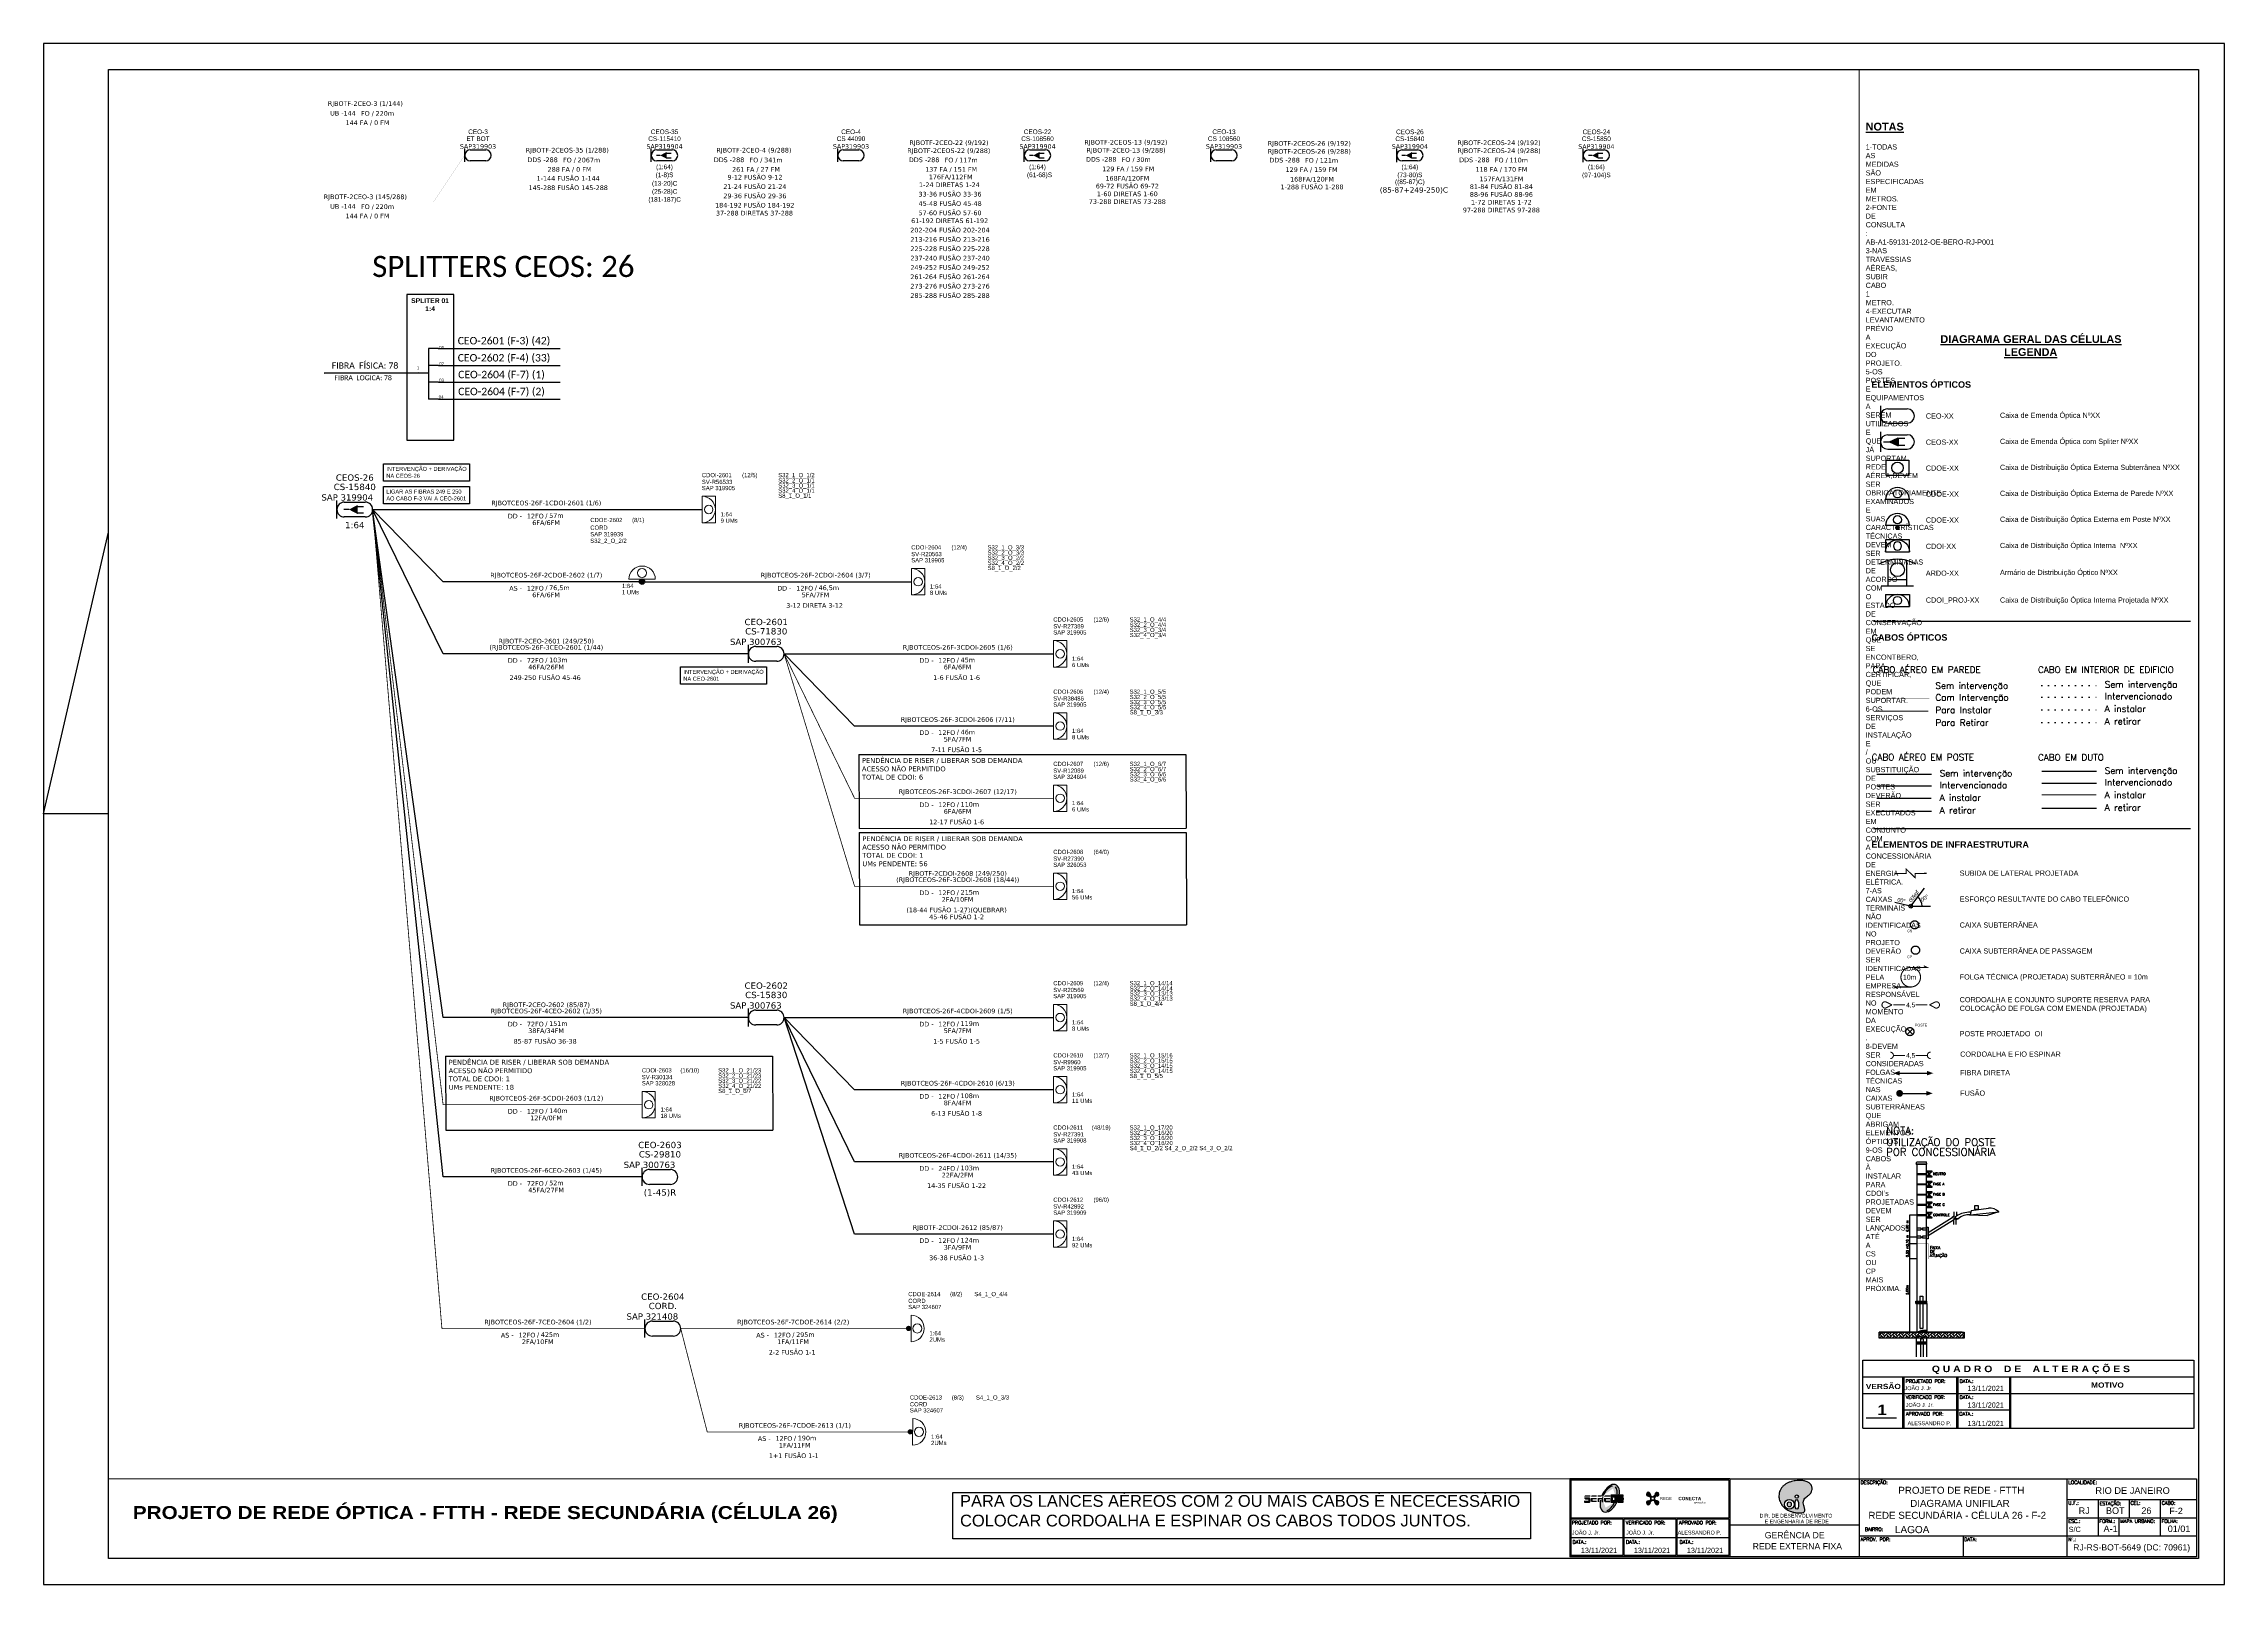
# Paper-space layout 'UN_CEOS-26' of a CAD drawing. Header units: millimetres. Extents: x 2 to 843, y 0 to 594.
# The model-space entities are those that its viewports show. They can reach past a viewport. Long polylines and large blocks are cut down to what shows.
import ezdxf
from ezdxf.enums import TextEntityAlignment as Align

# ---------------------------------------------------------------- set-up
doc = ezdxf.new("R2010")
doc.units = ezdxf.units.MM
doc.header["$LTSCALE"] = 0.1
doc.header["$MEASUREMENT"] = 0
for name, pattern in [('DIVIDE', [1.25, 0.5, -0.25, 0, -0.25, 0, -0.25]), ('DOT', [0.25, 0, -0.25]), ('PHANTOM2', [1.25, 0.625, -0.125, 0.125, -0.125, 0.125, -0.125])]:
    doc.linetypes.add(name, pattern=pattern)
for name, color, linetype, lineweight in [("20.0-LEGENDA DOS CDO'S", 1, 'Continuous', 0), ('20.1-CDO_INTERIOR', 1, 'Continuous', 0), ('20.2-CDO_POSTE', 1, 'Continuous', 5), ('40.1-ETIQUETAS', 1, 'Continuous', 20), ('Texto_Cabos', 1, 'Continuous', 20)]:
    doc.layers.add(name, color=color, linetype=linetype, lineweight=lineweight)
for name, color, linetype in [('20.4-CEO', 1, 'Continuous'), ('20.4-CEOS', 1, 'Continuous'), ('30.4-Selo', 7, 'Continuous'), ('CAP a Instalar', 1, 'Continuous'), ('CD a instalar', 1, 'Continuous'), ('CDO_INTERIOR', 1, 'Continuous'), ('CDO_POSTE', 1, 'Continuous'), ('CEO', 1, 'Continuous'), ('CEO1', 1, 'Continuous'), ('CEOS', 1, 'Continuous'), ('DETALHES', 4, 'Continuous'), ('EXISTENTE', 7, 'Continuous'), ('FOLHAS', 7, 'Continuous'), ('INTERV', 5, 'Continuous'), ('REMOVER', 3, 'Continuous'), ('SETA', 7, 'Continuous')]:
    doc.layers.add(name, color=color, linetype=linetype)
doc.layers.add('DROP DE CLIENTE', color=140, linetype='Continuous', plot=False)
doc.styles.add('ADESK1', font='romans.shx')
doc.styles.add('ARIAL', font='arial.ttf')
doc.styles.add('HMS', font='', dxfattribs={"height": 0.17})
doc.styles.add('NORMOGRAFO', font='arial.ttf')
doc.styles.add('ROMANS', font='romans.shx')
doc.styles.add('siredit', font='verdana.ttf')
doc.styles.get("Standard").update_dxf_attribs({"font": 'arial.ttf'})
doc.styles.add('Style-font000', font='font000.shx')
doc.styles.add('TELEMAR-RJ', font='arial.ttf')
doc.styles.get('HMS').set_extended_font_data('Arial Black')
doc.linetypes.add('FENCELINE1', pattern='A,0.25,-0.1,[133,ltypeshp.shx,S=0.1,R=0,X=-0.1,Y=0],-0.1,1', length=1.45)

# ---------------------------------------------------------------- blocks, each defined once
blk = doc.blocks.new('OI')
h = blk.add_hatch(color=40)
edge = h.paths.add_edge_path()
edge.add_spline(control_points=[(4.35, -0.67), (3.92, -0.99), (3.26, -1.5), (2.81, -2.59), (2.9, -3.5), (3.06, -4.27), (3.31, -4.85), (3.37, -5.39), (3.4, -5.88), (3.2, -6.4), (2.54, -6.61), (1.65, -6.63), (0.55, -6.67), (-0.56, -6.42), (-1.61, -6.14), (-2.77, -5.61), (-3.92, -4.77), (-4.89, -3.7), (-5.34, -2.65), (-5.6, -1.94), (-5.85, -0.96), (-5.71, 0.47), (-5.1, 2.02), (-4.14, 3.02), (-3.3, 3.61), (-2.37, 4.16), (-1.36, 4.44), (-0.56, 4.7), (0.79, 4.85), (2.24, 4.97), (3.79, 4.57), (4.67, 4.21), (5.44, 3.65), (5.76, 2.99), (6.03, 2.21), (6.01, 1.46), (5.72, 0.64), (5.31, 0.08), (4.88, -0.38), (4.51, -0.55), (4.35, -0.67)], knot_values=[0, 0, 0, 0, 1.60434, 2.417191, 3.427595, 4.282808, 4.776746, 5.304182, 5.888771, 6.258406, 6.858137, 7.79129, 8.986195, 10.124242, 11.187857, 12.242908, 13.953784, 15.414161, 16.515391, 17.349188, 17.675853, 19.552021, 21.515531, 22.568638, 23.63245, 24.621084, 25.782718, 26.745347, 27.142653, 29.870543, 31.004649, 31.921532, 32.709589, 33.801391, 34.042471, 35.192333, 35.971461, 36.628871, 37.254359, 37.836911, 37.836911, 37.836911, 37.836911], degree=3, periodic=0)
h.paths.add_polyline_path([(1.13, -0.87, -1), (-0.04, -0.87, -1)], flags=16)
edge = h.paths.add_edge_path(flags=16)
edge.add_ellipse((0.56, -3.59), major_axis=(-0.02, 1.71), ratio=0.361305, start_angle=0, end_angle=360)
h.paths.add_polyline_path([(-0.36, -3.62, -1), (-3.8, -3.62, -1)], flags=16)
edge = h.paths.add_edge_path(flags=0)
edge.add_ellipse((-2.08, -3.62), major_axis=(0, 0.885), ratio=0.758294, start_angle=0, end_angle=360)
at = {"color": 40}
for centre, radius in [((-2.08, -3.62), 1.72), ((0.54, -0.87), 0.587)]:
    blk.add_circle(centre, radius, dxfattribs=at)
blk.add_ellipse((-2.08, -3.62), major_axis=(0, 0.885), ratio=0.758294, start_param=-3.141592653589792, end_param=3.141592653589792, dxfattribs=at)
blk.add_ellipse((0.56, -3.59), major_axis=(-0.02, 1.71), ratio=0.361305, dxfattribs=at)
at = {"color": 40, "start_tangent": (-0.800898, -0.598801), "end_tangent": (-0.800898, -0.598801)}
blk.add_spline([(4.35, -0.67), (3.2, -1.78), (2.9, -2.54), (2.92, -3.55), (3.12, -4.38), (3.28, -4.85), (3.37, -5.37), (3.35, -5.95), (3.2, -6.29), (2.66, -6.55), (1.73, -6.63), (0.54, -6.62), (-0.58, -6.41), (-1.6, -6.11), (-2.56, -5.67), (-3.95, -4.67), (-4.89, -3.56), (-5.37, -2.56), (-5.64, -1.78), (-5.72, -1.46), (-5.63, 0.42), (-4.84, 2.22), (-4.13, 2.99), (-3.27, 3.62), (-2.4, 4.09), (-1.3, 4.47), (-0.37, 4.72), (0.02, 4.77), (2.75, 4.8), (3.85, 4.53), (4.69, 4.16), (5.31, 3.68), (5.85, 2.73), (5.93, 2.5), (5.94, 1.35), (5.67, 0.62), (5.29, 0.08), (4.84, -0.36), (4.35, -0.67)], degree=3, dxfattribs=at)
blk = doc.blocks.new('LOGOTIPO REDE CONECTA')
h = blk.add_hatch(color=40)
h.dxf.hatch_style = 1
h.paths.add_polyline_path([(2086.7, 1517.1), (2086.3, 1517.1, 0.924122), (2086.5, 1514, -0.371445), (2088.6, 1512.1, -0.414214), (2090, 1513.5, -0.416703), (2088, 1515.6, 0.373404)])
h.paths.add_polyline_path([(2095, 1515.4), (2095, 1515.7, 0.929009), (2092, 1515.6, -0.416703), (2090, 1513.5, -0.414214), (2091.4, 1512, -0.371445), (2093.5, 1514, 0.373557)])
h.paths.add_polyline_path([(2093.5, 1510.1, -0.416703), (2091.4, 1512.1, -0.414214), (2090, 1510.7, -0.371445), (2092, 1508.5, 0.924122), (2095, 1508.4), (2095, 1508.8, 0.373404)])
h.paths.add_polyline_path([(2090, 1510.7, -0.414214), (2088.6, 1512, -0.416703), (2086.5, 1510.1, 0.913444), (2086.3, 1507.1), (2086.7, 1507.1, 0.364971), (2088, 1508.5, -0.371445)])
at = {"color": 40}
for points in [[(2086.5, 1514, -0.370562), (2088.6, 1512.1)], [(2088, 1515.6, 0.416703), (2090, 1513.5)], [(2092, 1515.6, -0.416703), (2090, 1513.5)], [(2093.5, 1514, 0.370562), (2091.4, 1512)], [(2086.5, 1510.1, 0.416703), (2088.6, 1512)], [(2088, 1508.5, -0.370562), (2090, 1510.7)], [(2092, 1508.5, 0.370562), (2090, 1510.7)], [(2093.5, 1510.1, -0.416703), (2091.4, 1512.1)]]:
    blk.add_lwpolyline(points, format="xyb", dxfattribs=at)
blk.add_circle((2090, 1512.1), 1.4, dxfattribs=at)
for centre, start, end in [((2086.5, 1515.6), 1.6038, 267.7221), ((2093.5, 1515.5), 271.6274, 177.7457), ((2086.5, 1508.6), 92.3533, 358.4716), ((2093.5, 1508.6), 182.2779, 88.3962)]:
    blk.add_arc(centre, 1.51, start, end, dxfattribs=at)
at = {"width": 46.358, "attachment_point": 1}
for s, insert, char_height in [('{\\fBankGothic Md BT|b0|i0|c0|p34;REDE }', (2095.9, 1513.3), 2.5), ('{\\fBankGothic Md BT|b1|i0|c0|p34; CONECTA}', (2109.7, 1513.4), 2.7)]:
    blk.add_mtext(s, dxfattribs=dict(at, insert=insert, char_height=char_height))
at = {"color": 40, "insert": (2123.2, 1509.6), "char_height": 1.5, "width": 46.358, "attachment_point": 1}
blk.add_mtext('{\\fBankGothic Md BT|b0|i0|c0|p34;operações }', dxfattribs=at)
blk = doc.blocks.new('PDO_PRD')
at = {"color": 1}
blk.add_line((2.5, 0), (-2.5, 0), dxfattribs=at)
blk.add_circle((0, 1.19), 0.862, dxfattribs=at)
blk.add_arc((0, 0), 2.5, 0, 180, dxfattribs=at)
blk = doc.blocks.new('PDO_PST')
at = {"color": 1}
blk.add_line((2.5, 0), (-2.5, 0), dxfattribs=at)
at = {"color": 1, "const_width": 0.5}
blk.add_lwpolyline([(-0.25, -0.46, 1), (0.25, -0.46, 1)], format="xyb", close=True, dxfattribs=at)
at = {"color": 1}
blk.add_circle((0, 1.19), 0.862, dxfattribs=at)
blk.add_arc((0, 0), 2.5, 0, 180, dxfattribs=at)
blk = doc.blocks.new('PDO_EDF')
at = {"color": 1}
for p, q in [((-2.5, 0), (-2.5, 2.5)), ((-2.5, 2.5), (2.5, 2.5)), ((2.5, 0), (-2.5, 0)), ((2.5, 2.5), (2.5, 0))]:
    blk.add_line(p, q, dxfattribs=at)
blk.add_circle((0, 1.19), 0.862, dxfattribs=at)
blk.add_arc((0, 0), 2.5, 0, 180, dxfattribs=at)
blk = doc.blocks.new('PDO_CVP')
at = {"color": 1}
blk.add_lwpolyline([(0, 1.62), (0, -1.62), (-4.72, -1.63), (-4.73, 1.61)], close=True, dxfattribs=at)
blk.add_circle((-2.36, -0.01), 1.21, dxfattribs=at)
blk = doc.blocks.new('A$C78986DF3')
at = {"layer": 'CEOS'}
blk.add_hatch(color=1, dxfattribs=at).paths.add_polyline_path([(0.0118, 0.23968), (0.00838, 0.23812), (0.0118, 0.23657)])
for p, q in [((0.0023, 0.1689), (0.12444, 0.1689)), ((0.0023, 0.08904), (0.12444, 0.08904))]:
    blk.add_line(p, q)
at = {"linetype": 'DOT', "ltscale": 0.1}
blk.add_line((0.06717, 0.14411), (0.08827, 0.14411), dxfattribs=at)
at = {"color": 5, "linetype": 'DOT', "ltscale": 0.1}
blk.add_line((0.06717, 0.13958), (0.08827, 0.13958), dxfattribs=at)
at = {"color": 1, "linetype": 'DOT', "ltscale": 0.1}
blk.add_line((0.06717, 0.13473), (0.08827, 0.13473), dxfattribs=at)
at = {"color": 3, "linetype": 'DOT', "ltscale": 0.1}
blk.add_line((0.06717, 0.12987), (0.08827, 0.12987), dxfattribs=at)
at = {"linetype": 'FENCELINE1', "ltscale": 0.05}
blk.add_line((0.00351, 0.10999), (0.02462, 0.10999), dxfattribs=at)
at = {"ltscale": 0.001}
blk.add_line((0.06717, 0.11107), (0.08827, 0.11107), dxfattribs=at)
at = {"color": 5, "linetype": 'FENCELINE1', "ltscale": 0.05}
blk.add_line((0.00351, 0.10546), (0.02462, 0.10546), dxfattribs=at)
at = {"color": 5, "ltscale": 0.001}
blk.add_line((0.06717, 0.10654), (0.08827, 0.10654), dxfattribs=at)
at = {"color": 3, "linetype": 'FENCELINE1', "ltscale": 0.05}
blk.add_line((0.00351, 0.09575), (0.02462, 0.09575), dxfattribs=at)
at = {"color": 3, "ltscale": 0.001}
blk.add_line((0.06717, 0.09683), (0.08827, 0.09683), dxfattribs=at)
at = {"color": 1}
for p, q in [((0.01591, 0.05924), (0.01044, 0.06051)), ((0.0161, 0.05958), (0.01712, 0.05857)), ((0.01711, 0.05958), (0.01611, 0.05857)), ((0.01732, 0.05907), (0.02421, 0.05907))]:
    blk.add_line(p, q, dxfattribs=at)
at = {"color": 1, "lineweight": -2}
blk.add_line((0.01704, 0.05964), (0.02188, 0.06604), dxfattribs=at)
at = {"color": 0, "linetype": 'DIVIDE', "ltscale": 0.05, "const_width": 0.00008}
blk.add_lwpolyline([(0.02365, 0.14357), (0.00301, 0.14357)], dxfattribs=at)
at = {"color": 5, "linetype": 'DIVIDE', "ltscale": 0.05, "const_width": 0.00008}
blk.add_lwpolyline([(0.02385, 0.13901), (0.00301, 0.13901)], dxfattribs=at)
at = {"color": 1, "linetype": 'DIVIDE', "ltscale": 0.05, "const_width": 0.0004}
blk.add_lwpolyline([(0.02345, 0.13425), (0.00301, 0.13425)], dxfattribs=at)
at = {"color": 3, "linetype": 'DIVIDE', "ltscale": 0.05, "const_width": 0.00008}
blk.add_lwpolyline([(0.0032, 0.13009), (0.02365, 0.13009)], dxfattribs=at)
at = {"color": 1, "linetype": 'Continuous', "lineweight": 40, "ltscale": 0.001, "const_width": 0.0004}
blk.add_lwpolyline([(0.06706, 0.10196), (0.08817, 0.10196)], dxfattribs=at)
at = {"color": 1, "linetype": 'FENCELINE1', "ltscale": 0.05, "const_width": 0.0005}
blk.add_lwpolyline([(0.00351, 0.10061), (0.02462, 0.10061)], dxfattribs=at)
at = {"color": 5, "linetype": 'DIVIDE', "const_width": 0.0004}
blk.add_lwpolyline([(0.02278, 0.07173), (0.01838, 0.07168), (0.01838, 0.06996), (0.01484, 0.07341), (0.01484, 0.07168), (0.01044, 0.07163)], dxfattribs=at)
at = {"color": 1, "const_width": 0.00042}
blk.add_lwpolyline([(0.01661, 0.03546, 1.000012), (0.01661, 0.0279, 0.999978)], format="xyb", close=True, dxfattribs=at)
at = {"color": 1, "const_width": 0.000394}
for points in [[(0.01661, 0.03546), (0.02291, 0.03546), (0.02165, 0.03609)], [(0.01661, 0.0279), (0.01031, 0.0279), (0.01157, 0.02727)]]:
    blk.add_lwpolyline(points, dxfattribs=at)
at = {"const_width": 0.0004}
for points in [[(0.00939, 0.021), (0.00701, 0.02221, 1.175638), (0.0069, 0.01977), (0.00939, 0.021)], [(0.02383, 0.02102), (0.02631, 0.01976, 1.175638), (0.02622, 0.0222), (0.02383, 0.02102)], [(0.0087, 0.00277, -1), (0.0087, 0.0003)], [(0.02425, 0.00278, 1), (0.02425, 0.00031)]]:
    blk.add_lwpolyline(points, format="xyb", dxfattribs=at)
for points in [[(0.00996, 0.021), (0.01446, 0.021)], [(0.01854, 0.02101), (0.02304, 0.02101)], [(0.00996, 0.00153), (0.01446, 0.00153)], [(0.01854, 0.00155), (0.02304, 0.00155)]]:
    blk.add_lwpolyline(points, dxfattribs=at)
at = {"color": 1, "linetype": 'PHANTOM2'}
for points in [[(0.0174, 0.01181), (0.01518, 0.0096)], [(0.0174, 0.0096), (0.01518, 0.01181)]]:
    blk.add_lwpolyline(points, dxfattribs=at)
at = {"color": 1}
blk.add_circle((0.01661, 0.05907), 0.000714, dxfattribs=at)
at = {"color": 5, "linetype": 'PHANTOM2'}
for centre in [(0.01811, 0.05187), (0.01846, 0.04212)]:
    blk.add_circle(centre, 0.00157, dxfattribs=at)
at = {"color": 1, "linetype": 'PHANTOM2'}
blk.add_circle((0.01629, 0.01071), 0.00157, dxfattribs=at)
at = {"color": 7, "lineweight": -2}
blk.add_arc((0.01661, 0.05908), 0.00441, 359.96377, 52.87661, dxfattribs=at)
at = {"layer": 'CDO_INTERIOR', "color": 8}
for p, q in [((0.0069, 0.1792), (0.0161, 0.1792)), ((0.0069, 0.1792), (0.0069, 0.1746)), ((0.0161, 0.1792), (0.0161, 0.1746)), ((0.0069, 0.1746), (0.0161, 0.1746))]:
    blk.add_line(p, q, dxfattribs=at)
blk.add_circle((0.0115, 0.1769), 0.00159, dxfattribs=at)
blk.add_arc((0.0115, 0.1746), 0.0046, 0.02759, 180.02759, dxfattribs=at)
at = {"layer": 'CEO', "color": 1}
for p, q in [((0.00497, 0.25191), (0.00496, 0.24417)), ((0.00773, 0.2508), (0.01527, 0.25079)), ((0.00773, 0.24527), (0.01527, 0.24527))]:
    blk.add_line(p, q, dxfattribs=at)
at = {"layer": 'CEO', "color": 1, "linetype": 'Continuous'}
for p, q in [((0.00792, 0.18502), (0.00792, 0.19235)), ((0.00792, 0.18257), (0.00792, 0.18502)), ((0.00792, 0.18502), (0.0115, 0.18502)), ((0.0115, 0.18502), (0.01509, 0.18502)), ((0.01509, 0.18502), (0.01509, 0.19235)), ((0.01509, 0.18257), (0.01509, 0.18502)), ((0.00536, 0.18257), (0.00792, 0.18257)), ((0.00792, 0.18257), (0.0115, 0.18257)), ((0.0115, 0.18257), (0.01509, 0.18257)), ((0.01509, 0.18257), (0.01765, 0.18257))]:
    blk.add_line(p, q, dxfattribs=at)
at = {"layer": 'CEO', "color": 1}
blk.add_circle((0.0115, 0.18878), 0.00267, dxfattribs=at)
for centre, start, end in [((0.00773, 0.24804), 89.95782, 269.95782), ((0.01527, 0.24803), 269.95782, 89.95782)]:
    blk.add_arc(centre, 0.00276, start, end, dxfattribs=at)
at = {"layer": 'CEO', "color": 1, "linetype": 'Continuous'}
for start, end in [(104.36291, 119.75415), (90, 104.36251), (75.63749, 90), (60.24585, 75.63709)]:
    blk.add_arc((0.0115, 0.17836), 0.01444, start, end, dxfattribs=at)
at = {"layer": 'CEOS', "color": 1}
for p, q in [((0.00496, 0.24191), (0.00497, 0.23417)), ((0.00617, 0.23811), (0.00838, 0.23812)), ((0.00772, 0.24081), (0.01526, 0.24082)), ((0.00774, 0.23528), (0.01528, 0.23529))]:
    blk.add_line(p, q, dxfattribs=at)
for points in [[(0.00838, 0.23812), (0.0118, 0.23968)], [(0.00838, 0.23812), (0.0118, 0.23657)], [(0.0118, 0.23968), (0.0118, 0.23657)], [(0.0118, 0.23946), (0.01439, 0.23947)], [(0.0118, 0.23679), (0.0144, 0.2368)]]:
    blk.add_lwpolyline(points, dxfattribs=at)
for centre, start, end in [((0.00773, 0.23804), 90.12295, 270.12295), ((0.01527, 0.23806), 270.12295, 90.12295)]:
    blk.add_arc(centre, 0.00276, start, end, dxfattribs=at)
at = {"layer": 'CDO_INTERIOR', "color": 1, "xscale": -0.001843199999999712, "yscale": 0.001843199999999712, "zscale": 0.0018431999999997}
blk.add_blockref('PDO_EDF', (0.0115, 0.19573), dxfattribs=at)
at = {"layer": 'CDO_POSTE', "color": 1, "xscale": 0.001843199999999712, "yscale": 0.001843199999999712, "zscale": 0.001843199999999712}
for name, p in [('PDO_PRD', (0.0115, 0.21585)), ('PDO_PST', (0.0115, 0.20585))]:
    blk.add_blockref(name, p, dxfattribs=at)
at = {"layer": 'CEO1', "color": 1, "xscale": 0.001843199999999712, "yscale": 0.001843199999999712, "zscale": 0.001843199999999712}
blk.add_blockref('PDO_CVP', (0.01586, 0.22806), dxfattribs=at)
at = {"color": 7, "lineweight": -2, "style": 'NORMOGRAFO'}
for s, rotation, p in [('00°', 348.19171, (0.01135, 0.0609, 0.10822)), ('00kgf', 52.99999, (0.01684, 0.06038, 0.10822)), ('00°', 32.49215, (0.02103, 0.06067, 0.10822))]:
    blk.add_text(s, height=0.0015, rotation=rotation, dxfattribs=at).set_placement(p)
at = {"color": 5, "style": 'ARIAL'}
for s, p in [('CS', (0.01526, 0.04902)), ('CP', (0.01526, 0.03902))]:
    blk.add_text(s, height=0.001, dxfattribs=at).set_placement(p)
at = {"color": 1}
blk.add_text('10m', height=0.00189, dxfattribs=at).set_placement((0.01364, 0.03074))
at = {"style": 'ARIAL'}
for p in [(0.01661, 0.021), (0.01661, 0.00154)]:
    blk.add_text('4,5', height=0.0018, dxfattribs=at).set_placement(p, align=Align.MIDDLE_CENTER)
at = {"color": 1, "style": 'ARIAL'}
blk.add_text('POSTE', height=0.001, dxfattribs=at).set_placement((0.01825, 0.01272))
at = {"linetype": 'ByBlock', "style": 'ARIAL'}
for s, insert, char_height, width, attachment_point in [('\\pi0.02693;{\\fArial|b1|i0|c0|p34;\\H1.5x;\\LDIAGRAMA GERAL DAS CÉLULAS\\P\\pi0.051524;LEGENDA}', (0.00111, 0.27919), 0.002, 0.1232013, 1), ('{\\fArial|b1|i0|c0|p34;ELEMENTOS ÓPTICOS}', (0.00147, 0.26142), 0.0025, 0.1232013, 1), ('CEO-XX', (0.02244, 0.24803), 0.002, 0.0732268, 4), ('Caixa de Emenda Óptica NºXX', (0.05103, 0.24803), 0.002, 0.0732268, 4), ('CEOS-XX', (0.02244, 0.23795), 0.002, 0.0732268, 4), ('Caixa de Emenda Óptica com Spliter NºXX', (0.05103, 0.23795), 0.002, 0.0732268, 4), ('CDOE-XX', (0.02244, 0.22794), 0.002, 0.086699, 4), ('Caixa de Distribuição Óptica Externa Subterrânea NºXX', (0.05103, 0.22794), 0.002, 0.086699, 4), ('CDOE-XX', (0.02244, 0.21792), 0.002, 0.0806851, 4), ('Caixa de Distribuição Óptica Externa de Parede NºXX', (0.05103, 0.21792), 0.002, 0.0806851, 4), ('CDOE-XX', (0.02244, 0.20792), 0.002, 0.0732268, 4), ('Caixa de Distribuição Óptica Externa em Poste NºXX', (0.05103, 0.20792), 0.002, 0.0732268, 4), ('CDOI-XX', (0.02244, 0.19781), 0.002, 0.0732268, 4), ('Caixa de Distribuição Óptica Interna  NºXX', (0.05103, 0.19781), 0.002, 0.0732268, 4), ('ARDO-XX', (0.02244, 0.18743), 0.002, 0.0732268, 4), ('Armário de Distribuição Óptico NºXX', (0.05103, 0.18743), 0.002, 0.0732268, 4), ('CDOI_PROJ-XX', (0.02244, 0.17679), 0.002, 0.0793824, 4), ('Caixa de Distribuição Óptica Interna Projetada NºXX', (0.05103, 0.17679), 0.002, 0.0793824, 4), ('{\\fArial|b1|i0|c0|p34;CABOS ÓPTICOS}', (0.00147, 0.16392), 0.0025, 0.1232013, 1), ('{\\fArial|b1|i0|c0|p34;ELEMENTOS DE INFRAESTRUTURA}', (0.00147, 0.08406), 0.0025, 0.1232013, 1), ('SUBIDA DE LATERAL PROJETADA', (0.03549, 0.0728), 0.002, 0.0732268, 1), ('ESFORÇO RESULTANTE DO CABO TELEFÔNICO ', (0.03549, 0.0628), 0.002, 0.0732268, 1), ('CAIXA SUBTERRÂNEA', (0.03549, 0.0528), 0.002, 0.0732268, 1), ('CAIXA SUBTERRÂNEA DE PASSAGEM', (0.03549, 0.0428), 0.002, 0.0732268, 1), ('FOLGA TÉCNICA (PROJETADA) SUBTERRÂNEO = 10m', (0.03549, 0.0328), 0.002, 0.0919522, 1), ('CORDOALHA E CONJUNTO SUPORTE RESERVA PARA\\PCOLOCAÇÃO DE FOLGA COM EMENDA (PROJETADA)', (0.03549, 0.02403), 0.002, 0.0919522, 1), ('POSTE PROJETADO  OI', (0.03549, 0.0109), 0.002, 0.0732268, 1), ('CORDOALHA E FIO ESPINAR', (0.03567, 0.00303), 0.002, 0.0919522, 1)]:
    blk.add_mtext(s, dxfattribs=dict(at, insert=insert, char_height=char_height, width=width, attachment_point=attachment_point))
at = {"char_height": 0.002489, "attachment_point": 1, "style": 'ADESK1'}
for s, insert, width in [('CABO AÉREO EM PAREDE', (0.0019, 0.15149), 0.0551807), ('CABO EM INTERIOR DE EDIFICIO', (0.06569, 0.15146), 0.0653294), ('Sem intervenção', (0.02613, 0.14532), 0.0551807), ('Sem intervenção', (0.09142, 0.1458), 0.0551807), ('Com Intervenção', (0.02613, 0.14079), 0.0551807), ('Para Instalar', (0.02613, 0.13593), 0.0551807), ('A instalar', (0.09142, 0.13642), 0.0551807), ('Intervencionado', (0.09142, 0.14127), 0.0551807), ('Para Retirar', (0.02613, 0.13108), 0.0551807), ('A retirar', (0.09142, 0.13156), 0.0551807), ('CABO AÉREO EM POSTE', (0.00153, 0.11774), 0.0551807), ('Sem intervenção', (0.02777, 0.11152), 0.0551807), ('CABO EM DUTO', (0.06569, 0.11768), 0.0551807), ('Sem intervenção', (0.09142, 0.11258), 0.0551807), ('A instalar', (0.02777, 0.10213), 0.0551807), ('Intervencionado', (0.02777, 0.10699), 0.0551807), ('A instalar', (0.09142, 0.1032), 0.0551807), ('Intervencionado', (0.09142, 0.10805), 0.0551807), ('A retirar', (0.02777, 0.09728), 0.0551807), ('A retirar', (0.09142, 0.09834), 0.0551807)]:
    blk.add_mtext(s, dxfattribs=dict(at, insert=insert, width=width))
blk = doc.blocks.new('_DOT')
at = {"color": 0, "linetype": 'ByBlock'}
blk.add_line((-0.5, 0), (-1, 0), dxfattribs=at)
at = {"color": 0, "linetype": 'ByBlock', "const_width": 0.5}
blk.add_lwpolyline([(-0.25, 0, 1), (0.25, 0, 1)], format="xyb", close=True, dxfattribs=at)
blk = doc.blocks.new('A$C4AE13D6C')
at = {"layer": 'DROP DE CLIENTE', "linetype": 'Continuous'}
h = blk.add_hatch(dxfattribs=at)
h.set_pattern_fill('AR-HBONE', scale=0.24, style=0)
h.set_pattern_definition([(45, (-1e-06, 7.946), (1e-16, 1.357645), [2.88, -0.96]), (135, (0.6788, 8.62485), (1e-16, 1.357645), [2.88, -0.96])])
h.paths.add_polyline_path([(36.55, 10.58), (0, 10.58), (0, 7.95), (36.55, 7.95)])
h.paths.add_polyline_path([(19.91, 8.17), (19.75, 8.12), (19.59, 8.08), (19.43, 8.04), (19.26, 8.01), (19.1, 8), (18.93, 7.99), (18.77, 8), (18.61, 8.02), (18.45, 8.04), (18.31, 8.07), (18.17, 8.11), (18.04, 8.15), (17.93, 8.2), (17.84, 8.25), (17.75, 8.3), (17.68, 8.36), (17.63, 8.42), (17.58, 8.47), (17.56, 8.52), (17.54, 8.57), (17.53, 8.62), (17.54, 8.66), (17.57, 8.7), (17.6, 8.74), (17.66, 8.77), (17.72, 8.8), (17.8, 8.83), (17.9, 8.85), (18.01, 8.87), (18.14, 8.89), (18.27, 8.9), (18.42, 8.91), (18.58, 8.91), (18.74, 8.9), (18.91, 8.88), (19.08, 8.86), (19.24, 8.82), (19.41, 8.77), (19.56, 8.71), (19.71, 8.64), (19.83, 8.55), (19.93, 8.45), (20, 8.34), (20.03, 8.22)], flags=16)
at = {"layer": 'DETALHES', "color": 4}
for p, q in [((15.97, 82.61), (16.23, 83.57)), ((15.97, 82.61), (20.56, 82.61)), ((16.23, 83.57), (20.3, 83.57)), ((16.23, 82.61), (16.23, 10.58)), ((20.56, 82.61), (20.3, 83.57)), ((20.3, 29), (20.3, 82.61)), ((16.23, 59.27), (16.23, 55.84)), ((20.3, 23.86), (20.3, 29)), ((17.54, 25.96), (17.54, 12.36)), ((17.54, 25.96), (18.83, 25.96)), ((18.83, 25.96), (18.83, 12.2)), ((20.42, 22.83), (20.42, 11.31)), ((16.23, 10.63), (16.26, 10.64)), ((16.26, 10.64), (16.33, 10.65)), ((16.33, 10.65), (16.4, 10.66)), ((16.4, 10.66), (16.46, 10.68)), ((16.46, 10.68), (16.54, 10.7)), ((16.54, 10.7), (16.62, 10.73)), ((16.62, 10.73), (16.7, 10.76)), ((16.7, 10.76), (16.79, 10.79)), ((16.79, 10.79), (16.88, 10.83)), ((16.88, 10.83), (16.98, 10.86)), ((16.98, 10.86), (17.08, 10.9)), ((17.08, 10.9), (17.17, 10.94)), ((17.17, 10.94), (17.27, 10.98)), ((17.27, 10.98), (17.36, 11.01)), ((17.36, 11.01), (17.45, 11.05)), ((17.45, 11.05), (17.55, 11.09)), ((17.53, 12.33), (17.59, 12.3)), ((17.55, 11.09), (17.64, 11.12)), ((17.59, 12.3), (17.64, 12.27)), ((17.64, 12.27), (17.68, 12.25)), ((17.64, 11.12), (17.73, 11.16)), ((17.68, 12.25), (17.73, 12.24)), ((17.98, 11.05), (17.71, 11.15)), ((17.73, 12.24), (17.77, 12.23)), ((17.73, 11.16), (17.83, 11.19)), ((17.77, 12.23), (17.82, 12.22)), ((17.82, 12.22), (17.86, 12.22)), ((17.83, 11.19), (17.92, 11.23)), ((17.86, 12.22), (17.9, 12.22)), ((17.9, 12.22), (17.95, 12.23)), ((17.92, 11.23), (18.03, 11.26)), ((17.95, 12.23), (17.99, 12.23)), ((18.22, 10.97), (17.98, 11.05)), ((17.99, 12.23), (18.04, 12.24)), ((18.03, 11.26), (18.13, 11.29)), ((18.04, 12.24), (18.08, 12.25)), ((18.08, 12.25), (18.13, 12.25)), ((18.13, 12.25), (18.18, 12.26)), ((18.13, 11.29), (18.24, 11.32)), ((18.21, 12.19), (18.14, 12.24)), ((18.18, 12.26), (18.23, 12.27)), ((18.28, 12.15), (18.21, 12.19)), ((18.44, 10.9), (18.22, 10.97)), ((18.23, 12.27), (18.27, 12.28)), ((18.24, 11.32), (18.36, 11.35)), ((18.27, 12.28), (18.32, 12.29)), ((18.36, 12.13), (18.28, 12.15)), ((18.32, 12.29), (18.37, 12.3)), ((18.43, 12.11), (18.36, 12.13)), ((18.36, 11.35), (18.48, 11.38)), ((18.37, 12.3), (18.41, 12.3)), ((18.41, 12.3), (18.46, 12.31)), ((18.51, 12.1), (18.43, 12.11)), ((18.63, 10.84), (18.44, 10.9)), ((18.46, 12.31), (18.5, 12.31)), ((18.48, 11.38), (18.6, 11.4)), ((18.5, 12.31), (18.54, 12.32)), ((18.57, 12.1), (18.51, 12.1)), ((18.54, 12.32), (18.58, 12.32)), ((18.63, 12.1), (18.57, 12.1)), ((18.58, 12.32), (18.62, 12.31)), ((18.6, 11.4), (18.72, 11.42)), ((18.62, 12.31), (18.65, 12.31)), ((18.68, 12.1), (18.63, 12.1)), ((18.81, 10.8), (18.63, 10.84)), ((18.65, 12.31), (18.68, 12.3)), ((18.68, 12.3), (18.71, 12.28)), ((18.73, 12.11), (18.68, 12.1)), ((18.71, 12.28), (18.73, 12.27)), ((18.72, 11.42), (18.84, 11.44)), ((18.73, 12.27), (18.75, 12.26)), ((18.76, 12.12), (18.73, 12.11)), ((18.75, 12.26), (18.77, 12.24)), ((18.78, 12.13), (18.76, 12.12)), ((18.77, 12.24), (18.78, 12.22)), ((18.78, 12.22), (18.79, 12.21)), ((18.79, 12.14), (18.78, 12.13)), ((18.79, 12.21), (18.8, 12.19)), ((18.8, 12.16), (18.79, 12.14)), ((18.8, 12.19), (18.8, 12.17)), ((18.8, 12.17), (18.8, 12.16)), ((18.98, 10.76), (18.81, 10.8)), ((18.84, 11.44), (18.96, 11.45)), ((18.96, 11.45), (19.09, 11.46)), ((19.12, 10.73), (18.98, 10.76)), ((19.09, 11.46), (19.21, 11.46)), ((19.26, 10.71), (19.12, 10.73)), ((19.21, 11.46), (19.33, 11.46)), ((19.39, 10.7), (19.26, 10.71)), ((19.33, 11.46), (19.44, 11.46)), ((19.51, 10.69), (19.39, 10.7)), ((19.44, 11.46), (19.56, 11.46)), ((19.62, 10.68), (19.51, 10.69)), ((19.56, 11.46), (19.66, 11.45)), ((19.73, 10.68), (19.62, 10.68)), ((19.66, 11.45), (19.77, 11.44)), ((19.83, 10.67), (19.73, 10.68)), ((19.77, 11.44), (19.86, 11.43)), ((19.91, 10.68), (19.83, 10.67)), ((19.86, 11.43), (19.95, 11.42)), ((20, 10.68), (19.91, 10.68)), ((19.95, 11.42), (20.03, 11.41)), ((20.07, 10.68), (20, 10.68)), ((20.03, 11.41), (20.1, 11.4)), ((20.14, 10.68), (20.07, 10.68)), ((20.1, 11.4), (20.17, 11.39)), ((20.2, 10.69), (20.14, 10.68)), ((20.17, 11.39), (20.23, 11.38)), ((20.26, 10.69), (20.2, 10.69)), ((20.23, 11.38), (20.28, 11.36)), ((20.3, 10.7), (20.26, 10.69)), ((20.28, 11.36), (20.32, 11.35)), ((20.35, 10.71), (20.3, 10.7)), ((20.32, 11.35), (20.36, 11.33)), ((20.38, 10.72), (20.35, 10.71)), ((20.36, 11.33), (20.39, 11.31)), ((20.41, 10.74), (20.38, 10.72)), ((20.39, 11.31), (20.42, 11.29)), ((20.44, 10.77), (20.41, 10.74)), ((20.42, 11.29), (20.44, 11.26)), ((20.44, 11.26), (20.45, 11.23)), ((20.46, 10.8), (20.44, 10.77)), ((20.45, 11.23), (20.46, 11.2)), ((20.46, 11.2), (20.47, 11.17)), ((20.47, 10.83), (20.46, 10.8)), ((20.47, 11.17), (20.48, 11.13)), ((20.48, 10.87), (20.47, 10.83)), ((20.48, 11.13), (20.48, 11.09)), ((20.48, 11.09), (20.49, 11.05)), ((20.49, 10.92), (20.48, 10.87)), ((20.49, 11.05), (20.49, 11.01)), ((20.49, 11.01), (20.49, 10.96)), ((20.49, 10.96), (20.49, 10.92)), ((16.04, 0), (16.04, 8.52)), ((16.07, 8.62), (16.08, 8.66)), ((16.07, 8.57), (16.07, 8.62)), ((16.09, 8.52), (16.07, 8.57)), ((16.08, 8.66), (16.1, 8.7)), ((16.12, 8.47), (16.09, 8.52)), ((16.1, 8.7), (16.14, 8.74)), ((16.16, 8.42), (16.12, 8.47)), ((16.14, 8.74), (16.19, 8.77)), ((16.22, 8.36), (16.16, 8.42)), ((16.19, 8.77), (16.25, 8.8)), ((16.29, 8.3), (16.22, 8.36)), ((16.25, 8.8), (16.34, 8.83)), ((16.37, 8.25), (16.29, 8.3)), ((16.34, 8.83), (16.43, 8.85)), ((16.47, 8.2), (16.37, 8.25)), ((16.43, 8.85), (16.54, 8.87)), ((16.58, 8.15), (16.47, 8.2)), ((16.54, 8.87), (16.67, 8.89)), ((16.7, 8.11), (16.58, 8.15)), ((16.67, 8.89), (16.81, 8.9)), ((16.84, 8.07), (16.7, 8.11)), ((16.81, 8.9), (16.95, 8.91)), ((16.98, 8.04), (16.84, 8.07)), ((16.95, 8.91), (17.11, 8.91)), ((17.14, 8.02), (16.98, 8.04)), ((17.11, 8.91), (17.27, 8.9)), ((17.3, 8), (17.14, 8.02)), ((17.27, 8.9), (17.44, 8.88)), ((17.46, 7.99), (17.3, 8)), ((17.44, 8.88), (17.61, 8.86)), ((17.63, 8), (17.46, 7.99)), ((17.61, 8.86), (17.78, 8.82)), ((17.8, 8.01), (17.63, 8)), ((17.78, 8.82), (17.94, 8.77)), ((17.96, 8.04), (17.8, 8.01)), ((17.82, 7.63), (17.82, 0)), ((17.85, 7.65), (17.86, 7.66)), ((17.85, 7.64), (17.85, 7.65)), ((17.85, 7.62), (17.85, 7.64)), ((17.86, 7.61), (17.85, 7.62)), ((17.86, 7.66), (17.87, 7.68)), ((17.87, 7.61), (17.86, 7.61)), ((17.87, 7.69), (17.89, 7.7)), ((17.87, 7.68), (17.87, 7.69)), ((17.88, 7.6), (17.87, 7.61)), ((17.89, 7.59), (17.88, 7.6)), ((17.89, 7.7), (17.9, 7.71)), ((17.91, 7.59), (17.89, 7.59)), ((17.9, 7.71), (17.92, 7.72)), ((17.92, 7.59), (17.91, 7.59)), ((17.92, 7.72), (17.94, 7.73)), ((17.94, 7.59), (17.92, 7.59)), ((17.94, 8.77), (18.1, 8.71)), ((17.94, 7.73), (17.96, 7.74)), ((17.97, 7.6), (17.94, 7.59)), ((18.12, 8.08), (17.96, 8.04)), ((17.96, 7.74), (17.99, 7.74)), ((17.99, 7.6), (17.97, 7.6)), ((17.99, 7.74), (18.03, 7.74)), ((18.02, 7.61), (17.99, 7.6)), ((18.05, 7.62), (18.02, 7.61)), ((18.03, 7.74), (18.07, 7.74)), ((18.08, 7.63), (18.05, 7.62)), ((18.07, 7.74), (18.12, 7.73)), ((18.11, 7.64), (18.08, 7.63)), ((18.1, 8.71), (18.24, 8.64)), ((18.15, 7.65), (18.11, 7.64)), ((18.28, 8.12), (18.12, 8.08)), ((18.12, 7.73), (18.18, 7.72)), ((18.18, 7.66), (18.15, 7.65)), ((18.18, 7.72), (18.25, 7.71)), ((18.22, 7.67), (18.18, 7.66)), ((18.25, 7.68), (18.22, 7.67)), ((18.24, 8.64), (18.36, 8.55)), ((18.29, 7.69), (18.25, 7.68)), ((18.44, 8.17), (18.28, 8.12)), ((18.33, 7.7), (18.29, 7.69)), ((18.36, 7.71), (18.33, 7.7)), ((18.36, 8.55), (18.46, 8.45)), ((18.4, 7.72), (18.36, 7.71)), ((18.44, 7.72), (18.4, 7.72)), ((18.59, 8.23), (18.44, 8.17)), ((18.48, 7.73), (18.44, 7.72)), ((18.46, 8.45), (18.53, 8.34)), ((18.52, 7.73), (18.48, 7.73)), ((18.57, 7.73), (18.52, 7.73)), ((18.53, 8.34), (18.57, 8.22)), ((18.61, 7.73), (18.57, 7.73)), ((18.75, 8.29), (18.59, 8.23)), ((18.65, 7.73), (18.61, 7.73)), ((18.7, 7.72), (18.65, 7.73)), ((18.74, 7.7), (18.7, 7.72)), ((18.79, 7.68), (18.74, 7.7)), ((18.89, 8.35), (18.75, 8.29)), ((18.83, 7.65), (18.79, 7.68)), ((18.88, 7.61), (18.83, 7.65)), ((18.88, 7.6), (18.88, 0)), ((19.04, 8.41), (18.89, 8.35)), ((19.18, 8.48), (19.04, 8.41)), ((19.32, 8.53), (19.18, 8.48)), ((19.47, 8.59), (19.32, 8.53)), ((19.63, 8.64), (19.47, 8.59)), ((19.8, 8.68), (19.63, 8.64)), ((20, 8.71), (19.8, 8.68)), ((20.21, 8.73), (20, 8.71)), ((20.46, 8.73), (20.21, 8.73)), ((20.43, 0), (20.43, 8.64))]:
    blk.add_line(p, q, dxfattribs=at)
at = {"layer": 'DETALHES', "color": 2}
for p, q in [((16.23, 78.43), (16.23, 78.2)), ((16.23, 78.43), (16.23, 78.2)), ((20.46, 78.43), (16.23, 78.43)), ((16.23, 78.2), (16.23, 78.2)), ((16.23, 78.2), (20.46, 78.2)), ((16.23, 78.2), (16.23, 78.2)), ((20.05, 78.2), (20.05, 78.2)), ((20.3, 77.14), (20.3, 79.49)), ((22.76, 79.49), (20.3, 79.49)), ((20.3, 77.14), (22.76, 77.14)), ((20.3, 72.74), (20.3, 75.09)), ((22.76, 75.09), (20.3, 75.09)), ((20.46, 77.34), (20.46, 79.27)), ((20.46, 79.27), (22.76, 79.27)), ((20.46, 78.2), (20.46, 78.43)), ((22.76, 77.34), (20.46, 77.34)), ((20.46, 72.94), (20.46, 74.87)), ((20.46, 74.87), (22.76, 74.87)), ((20.85, 79.04), (20.85, 79.1)), ((22.28, 79.1), (20.85, 79.1)), ((20.85, 79.04), (21.31, 78.56)), ((20.85, 77.59), (21.31, 78.06)), ((20.85, 77.59), (20.85, 77.53)), ((22.28, 77.53), (20.85, 77.53)), ((21.3, 78.04), (21.3, 78.57)), ((21.52, 79.49), (21.53, 79.49)), ((21.52, 79.26), (21.52, 79.1)), ((21.52, 77.54), (21.52, 77.35)), ((21.62, 77.54), (21.52, 77.54)), ((21.52, 77.52), (21.52, 77.35)), ((21.52, 75.09), (21.53, 75.09)), ((21.52, 74.86), (21.52, 74.7)), ((21.62, 79.26), (21.62, 79.1)), ((21.62, 77.54), (21.62, 77.35)), ((21.62, 77.52), (21.62, 77.35)), ((21.62, 74.86), (21.62, 74.7)), ((21.63, 79.49), (21.64, 79.49)), ((21.63, 75.09), (21.64, 75.09)), ((21.81, 78.04), (21.81, 78.57)), ((21.81, 78.05), (22.28, 77.56)), ((21.82, 78.58), (22.28, 79.06)), ((22.28, 79.06), (22.28, 79.1)), ((22.28, 77.56), (22.28, 77.53)), ((22.76, 79.27), (22.54, 79.27)), ((22.76, 74.87), (22.54, 74.87)), ((22.76, 79.27), (22.76, 79.49)), ((22.76, 77.14), (22.76, 77.34)), ((22.76, 74.87), (22.76, 75.08)), ((16.23, 74.03), (16.23, 73.79)), ((16.23, 74.03), (16.23, 73.79)), ((20.46, 74.03), (16.23, 74.03)), ((16.23, 73.79), (16.23, 73.8)), ((16.23, 73.8), (20.46, 73.8)), ((16.23, 73.79), (16.23, 73.8)), ((16.23, 69.63), (16.23, 69.39)), ((16.23, 69.63), (16.23, 69.39)), ((20.46, 69.63), (16.23, 69.63)), ((16.23, 69.39), (16.23, 69.39)), ((16.23, 69.39), (20.46, 69.39)), ((16.23, 69.39), (16.23, 69.39)), ((20.05, 73.8), (20.05, 73.8)), ((20.05, 69.39), (20.05, 69.39)), ((20.3, 72.74), (22.76, 72.74)), ((20.3, 68.33), (20.3, 70.69)), ((22.76, 70.69), (20.3, 70.69)), ((20.3, 68.33), (22.76, 68.33)), ((20.3, 63.93), (20.3, 66.29)), ((22.76, 66.29), (20.3, 66.29)), ((20.46, 73.8), (20.46, 74.03)), ((22.76, 72.94), (20.46, 72.94)), ((20.46, 68.53), (20.46, 70.46)), ((20.46, 70.46), (22.76, 70.46)), ((20.46, 69.39), (20.46, 69.63)), ((22.76, 68.53), (20.46, 68.53)), ((20.46, 64.13), (20.46, 66.06)), ((20.46, 66.06), (22.76, 66.06)), ((20.85, 74.64), (20.85, 74.7)), ((22.28, 74.7), (20.85, 74.7)), ((20.85, 74.64), (21.31, 74.16)), ((20.85, 73.18), (21.31, 73.65)), ((20.85, 73.18), (20.85, 73.13)), ((22.28, 73.13), (20.85, 73.13)), ((20.85, 70.24), (20.85, 70.3)), ((22.28, 70.3), (20.85, 70.3)), ((20.85, 70.24), (21.31, 69.76)), ((20.85, 68.78), (21.31, 69.25)), ((20.85, 68.78), (20.85, 68.72)), ((22.28, 68.72), (20.85, 68.72)), ((20.85, 65.84), (20.85, 65.9)), ((22.28, 65.9), (20.85, 65.9)), ((20.85, 65.84), (21.31, 65.36)), ((21.3, 73.64), (21.3, 74.17)), ((21.3, 69.24), (21.3, 69.77)), ((21.52, 73.14), (21.52, 72.95)), ((21.62, 73.14), (21.52, 73.14)), ((21.52, 73.12), (21.52, 72.95)), ((21.52, 70.69), (21.53, 70.69)), ((21.52, 70.46), (21.52, 70.29)), ((21.52, 68.74), (21.52, 68.55)), ((21.62, 68.73), (21.52, 68.73)), ((21.52, 68.72), (21.52, 68.55)), ((21.52, 66.29), (21.53, 66.29)), ((21.52, 66.06), (21.52, 65.89)), ((21.62, 73.14), (21.62, 72.95)), ((21.62, 73.12), (21.62, 72.95)), ((21.62, 70.46), (21.62, 70.29)), ((21.62, 68.74), (21.62, 68.55)), ((21.62, 68.72), (21.62, 68.55)), ((21.62, 66.06), (21.62, 65.89)), ((21.63, 70.69), (21.64, 70.69)), ((21.63, 66.29), (21.64, 66.29)), ((21.81, 73.64), (21.81, 74.17)), ((21.81, 73.65), (22.28, 73.16)), ((21.81, 69.24), (21.81, 69.77)), ((21.81, 69.25), (22.28, 68.76)), ((21.82, 74.18), (22.28, 74.66)), ((21.82, 69.78), (22.28, 70.26)), ((21.82, 65.38), (22.28, 65.86)), ((22.28, 74.66), (22.28, 74.7)), ((22.28, 73.16), (22.28, 73.13)), ((22.28, 70.26), (22.28, 70.3)), ((22.28, 68.76), (22.28, 68.72)), ((22.28, 65.86), (22.28, 65.9)), ((22.76, 70.46), (22.54, 70.46)), ((22.76, 66.06), (22.54, 66.06)), ((22.76, 72.74), (22.76, 72.94)), ((22.76, 70.46), (22.76, 70.68)), ((22.76, 68.33), (22.76, 68.53)), ((22.76, 66.06), (22.76, 66.28)), ((16.23, 65.22), (16.23, 64.99)), ((16.23, 65.22), (16.23, 64.99)), ((20.46, 65.22), (16.23, 65.22)), ((16.23, 64.99), (16.23, 64.99)), ((16.23, 64.99), (20.46, 64.99)), ((16.23, 64.99), (16.23, 64.99)), ((16.23, 60.82), (16.23, 60.59)), ((16.23, 60.82), (16.23, 60.59)), ((20.46, 60.82), (16.23, 60.82)), ((16.23, 60.59), (16.23, 60.59)), ((16.23, 60.59), (20.46, 60.59)), ((16.23, 60.59), (16.23, 60.59)), ((20.05, 64.99), (20.05, 64.99)), ((20.05, 60.59), (20.05, 60.59)), ((20.3, 63.93), (22.76, 63.93)), ((20.3, 59.53), (20.3, 61.88)), ((22.76, 61.88), (20.3, 61.88)), ((20.3, 59.53), (22.76, 59.53)), ((20.46, 64.99), (20.46, 65.22)), ((22.76, 64.13), (20.46, 64.13)), ((20.46, 59.73), (20.46, 61.66)), ((20.46, 61.66), (22.76, 61.66)), ((20.46, 60.59), (20.46, 60.82)), ((22.76, 59.73), (20.46, 59.73)), ((20.85, 64.38), (21.31, 64.85)), ((20.85, 64.38), (20.85, 64.32)), ((22.28, 64.32), (20.85, 64.32)), ((20.85, 61.44), (20.85, 61.5)), ((22.28, 61.5), (20.85, 61.5)), ((20.85, 61.44), (21.31, 60.96)), ((20.85, 59.98), (21.31, 60.45)), ((20.85, 59.98), (20.85, 59.92)), ((22.28, 59.92), (20.85, 59.92)), ((21.3, 64.84), (21.3, 65.36)), ((21.3, 60.44), (21.3, 60.96)), ((21.52, 64.34), (21.52, 64.15)), ((21.62, 64.33), (21.52, 64.33)), ((21.52, 64.32), (21.52, 64.15)), ((21.52, 61.89), (21.53, 61.89)), ((21.52, 61.66), (21.52, 61.49)), ((21.52, 59.93), (21.52, 59.75)), ((21.62, 59.93), (21.52, 59.93)), ((21.52, 59.92), (21.52, 59.75)), ((21.62, 64.34), (21.62, 64.15)), ((21.62, 64.32), (21.62, 64.15)), ((21.62, 61.66), (21.62, 61.49)), ((21.62, 59.93), (21.62, 59.75)), ((21.62, 59.92), (21.62, 59.75)), ((21.63, 61.89), (21.64, 61.89)), ((21.81, 64.84), (21.81, 65.36)), ((21.81, 64.84), (22.28, 64.36)), ((21.81, 60.44), (21.81, 60.96)), ((21.81, 60.44), (22.28, 59.95)), ((21.82, 60.98), (22.28, 61.46)), ((22.28, 64.36), (22.28, 64.32)), ((22.28, 61.46), (22.28, 61.5)), ((22.28, 59.95), (22.28, 59.92)), ((22.76, 61.66), (22.54, 61.66)), ((22.76, 63.93), (22.76, 64.13)), ((22.76, 61.66), (22.76, 61.88)), ((22.76, 59.53), (22.76, 59.73)), ((15.83, 23.88), (20.53, 23.88)), ((15.83, 22.84), (15.83, 23.88)), ((20.51, 23.61), (15.83, 23.61)), ((15.83, 23.31), (20.51, 23.31)), ((20.51, 23.09), (15.83, 23.09)), ((15.83, 22.86), (20.51, 22.86)), ((20.51, 22.85), (20.51, 23.87)), ((16.02, 5.55), (20.43, 5.55)), ((16.04, 6.41), (20.43, 6.41)), ((20.43, 6.16), (16.04, 6.16)), ((16.04, 5.92), (20.44, 5.92)), ((20.44, 5.74), (16.04, 5.74))]:
    blk.add_line(p, q, dxfattribs=at)
at = {"layer": 'DETALHES', "color": 1}
for p, q in [((16.21, 60.71), (13.11, 60.71)), ((13.11, 60.7), (13.11, 48.45)), ((16.21, 48.45), (13.11, 48.45)), ((13.11, 48.45), (13.11, 41.94)), ((13.11, 41.94), (13.11, 10.58))]:
    blk.add_line(p, q, dxfattribs=at)
for points in [[(16.23, 51.32), (13.11, 51.32)], [(16.23, 41.94), (13.11, 41.94)], [(16.23, 10.58), (13.11, 10.58)]]:
    blk.add_lwpolyline(points, dxfattribs=at)
at = {"layer": 'DROP DE CLIENTE', "linetype": 'Continuous'}
for points in [[(20.3, 82.61), (16.23, 82.61)], [(21.08, 51.98), (31.92, 58.76)], [(21.1, 53.28), (31.34, 59.69)], [(32.12, 62.17), (32.12, 60.3), (31.34, 59.69), (32.88, 59.2), (31.92, 58.76), (31.92, 56.75)], [(33.16, 62.17), (33.16, 60.3), (32.38, 59.69), (33.92, 59.2), (32.96, 58.76), (32.96, 56.75)], [(38.76, 60.87), (46.3, 60.61)], [(39.45, 62.74), (39.11, 60.87)], [(39.11, 60.87), (51.3, 62.09)], [(39.45, 62.74), (46.91, 63.69)], [(40.88, 64.73), (40.93, 63.32), (42.66, 63.32), (42.66, 64.68), (40.89, 64.68)], [(51.3, 62.09), (46.3, 60.61)], [(16.23, 55.29), (17.92, 55.29)], [(16.23, 54.49), (17.92, 54.49)], [(17.9, 51.72), (16.23, 51.72)], [(16.23, 51.72), (16.23, 50.92)], [(17.9, 50.92), (16.23, 50.92)], [(17.9, 51.72), (17.9, 50.92)], [(17.9, 51.32), (18.59, 51.32)], [(17.92, 55.29), (17.92, 54.49)], [(17.92, 54.89), (18.61, 54.89)], [(21.08, 55.59), (21.08, 50.62), (20.33, 50.62), (20.33, 50.92), (18.59, 50.92)], [(18.59, 51.72), (18.59, 50.92)], [(18.61, 55.29), (20.3, 55.29)], [(18.61, 55.29), (18.61, 54.49)], [(18.61, 54.49), (20.3, 54.49)], [(20.3, 55.59), (20.3, 51.72), (18.62, 51.72)], [(20.3, 55.59), (21.08, 55.59)]]:
    blk.add_lwpolyline(points, dxfattribs=at)
at = {"layer": 'DROP DE CLIENTE', "color": 1, "linetype": 'Continuous'}
for points in [[(13.21, 60.8), (13.01, 60.6)], [(13.21, 48.55), (13.01, 48.35)], [(13.21, 42.04), (13.01, 41.84)], [(13.21, 10.68), (13.01, 10.48)]]:
    blk.add_lwpolyline(points, dxfattribs=at)
at = {"layer": 'DROP DE CLIENTE', "color": 3, "linetype": 'DIVIDE', "ltscale": 30, "const_width": 0.0528}
blk.add_lwpolyline([(15.32, 48.45), (21.21, 48.45), (21.21, 41.94), (15.32, 41.94)], close=True, dxfattribs=at)
at = {"layer": 'DROP DE CLIENTE', "color": 7, "linetype": 'Continuous'}
blk.add_lwpolyline([(35.64, 10.58), (0, 10.58)], dxfattribs=at)
blk.add_lwpolyline([(0, 10.58), (36.55, 10.58), (36.55, 7.95), (0, 7.95)], close=True, dxfattribs=at)
at = {"layer": 'DROP DE CLIENTE', "linetype": 'Continuous'}
for centre, radius, start, end in [((38.75, 51.74), 10.22, 87.74673, 123.14557), ((38.45, 54), 6.9, 84.5415, 131.09852), ((47.43, 58.3), 5.42, 44.30756, 95.46056)]:
    blk.add_arc(centre, radius, start, end, dxfattribs=at)
at = {"layer": 'DETALHES', "color": 1, "xscale": 0.005279999999999063, "yscale": 0.005279999999999063, "zscale": 0.005279999999999063}
for p, rotation in [((13.11, 60.71), 90), ((13.11, 48.45), 270), ((13.11, 41.94), 270), ((13.11, 10.58), 270)]:
    blk.add_blockref('_DOT', p, dxfattribs=dict(at, rotation=rotation))
at = {"layer": 'DETALHES', "color": 6, "style": 'ROMANS'}
for s, height, p in [('NOTA:', 3.196, (3.03, 95.33)), ('UTILIZAÇÃO DO POSTE', 3.1964, (3.03, 90.37)), ('POR CONCESSIONÁRIA', 3.1964, (3.03, 86.17))]:
    blk.add_text(s, height=height, dxfattribs=at).set_placement(p)
at = {"layer": 'DETALHES', "color": 3, "style": 'ROMANS'}
for s, height, p in [('NEUTRO', 1.023, (23.22, 77.91)), ('FASE A', 1.023, (23.22, 73.51)), ('FASE B', 1.023, (23.22, 69.11)), ('FASE C', 1.023, (23.22, 64.71)), ('CONTROLE', 1.023, (23.22, 60.31)), ('FAIXA ', 1.279, (21.78, 46.13)), ('ATUAÇÃO', 1.279, (21.78, 42.79)), ('DE', 1.279, (21.78, 44.48))]:
    blk.add_text(s, height=height, dxfattribs=at).set_placement(p)
at = {"layer": 'DETALHES', "color": 3, "char_height": 0.959, "attachment_point": 5, "rotation": 90, "style": 'ROMANS'}
for s, insert in [('\\A1;0.60 m', (12.11, 56.04)), ('\\A1;0.10 m', (12.15, 49.82)), ('\\A1;0.50 m', (12.15, 45.18)), ('\\A1;5.00m', (12.09, 28.72))]:
    blk.add_mtext(s, dxfattribs=dict(at, insert=insert))
blk = doc.blocks.new('ceo')
at = {"layer": 'CEO', "color": 0}
for p, q in [((1.77, 1.77), (6.73, 1.77)), ((6.73, -1.77), (1.77, -1.77))]:
    blk.add_line(p, q, dxfattribs=at)
blk.add_lwpolyline([(0, -2.13), (0, 2.13)], dxfattribs=at)
for centre, start, end in [((1.77, 0), 90, 270), ((6.73, 0), 270, 90)]:
    blk.add_arc(centre, 1.77, start, end, dxfattribs=at)
for tag, height, style, p in [('NOME?', 1.5, 'Style-font000', (4.25, 7.59)), ('LOCAL?', 1.5, 'Style-font000', (4.25, 5.37)), ('TIPO?', 1.48, 'siredit', (4.25, 2.88))]:
    blk.add_attdef(tag, text='', height=height, dxfattribs=dict(at, style=style)).set_placement(p, align=Align.MIDDLE_CENTER)
at = {"layer": 'CEO', "color": 0, "style": 'siredit', "flags": 1}
for tag, height, p in [('ID', 0.887, (4.25, 9.07)), ('COORX', 0.739, (4.25, -1.77)), ('COORY', 0.739, (4.25, -1.77))]:
    blk.add_attdef(tag, text='', height=height, dxfattribs=at).set_placement(p, align=Align.MIDDLE_CENTER)
at = {"layer": 'CEO', "color": 0, "style": 'Style-font000', "flags": 1}
blk.add_attdef('FIBRAS_RESERVA', text='', height=1.5, dxfattribs=at).set_placement((4.25, -2.94), align=Align.TOP_CENTER)
blk = doc.blocks.new('Attributo_cabos')
at = {"layer": 'Texto_Cabos', "color": 0, "style": 'siredit'}
blk.add_text('FO /', height=1.5, dxfattribs=at).set_placement((1.49, -1.5), align=Align.MIDDLE_RIGHT)
at = {"layer": 'Texto_Cabos', "color": 0, "style": 'siredit', "flags": 1}
for tag, p in [('ID', (-0.57, 7.5)), ('N_CABOS_R_PRIMARIA', (-0.57, 4.5)), ('S/CORTE_R_PRIMARIA', (-0.57, -10.5)), ('FUSÃO_R_PRIMARIA', (-0.57, -13.5)), ('T_CABOS', (-0.57, -19.5))]:
    blk.add_attdef(tag, text='', height=1.5, dxfattribs=at).set_placement(p, align=Align.MIDDLE_CENTER)
at = {"layer": 'Texto_Cabos', "color": 0, "style": 'siredit'}
for tag, p in [('N_CABOS_001', (-16.32, 0.92)), ('FUSÃO_001', (-1.03, -8.25))]:
    blk.add_attdef(tag, p, '', height=1.5, dxfattribs=at)
blk.add_attdef('FIBRAS', text='', height=1.5, dxfattribs=at).set_placement((-4.34, -1.43), align=Align.MIDDLE_RIGHT)
blk.add_attdef('FA/FM', text='', height=1.5, dxfattribs=at).set_placement((-0.57, -4.5), align=Align.MIDDLE_CENTER)
blk.add_attdef('METROS', text='', height=1.5, dxfattribs=at).set_placement((2.05, -1.5), align=Align.MIDDLE_LEFT)
at = {"layer": 'Texto_Cabos', "color": 0, "style": 'siredit', "flags": 1}
blk.add_attdef('S/CORTE', text='', height=1.5, dxfattribs=at).set_placement((-0.57, -16.5), align=Align.CENTER)
blk = doc.blocks.new('ceos')
at = {"layer": 'CEOS', "color": 0}
for p, q in [((1.77, 1.77), (6.73, 1.77)), ((6.73, -1.77), (1.77, -1.77))]:
    blk.add_line(p, q, dxfattribs=at)
for points in [[(0, -2.13), (0, 2.13)], [(2.88, 0), (1.69, 0)], [(4.84, 0.7), (6.34, 0.7)], [(4.84, -0.77), (6.34, -0.77)]]:
    blk.add_lwpolyline(points, dxfattribs=at)
blk.add_lwpolyline([(2.88, 0, 0, 2.18, 0), (4.93, 0, 2.18, 2.18, 0)], format="xyseb", dxfattribs=at)
for centre, start, end in [((1.77, 0), 90, 270), ((6.73, 0), 270, 90)]:
    blk.add_arc(centre, 1.77, start, end, dxfattribs=at)
for tag, height, style, p in [('NOME?', 1.5, 'Style-font000', (4.25, 7.59)), ('LOCAL?', 1.5, 'Style-font000', (4.25, 5.37)), ('TIPO?', 1.48, 'siredit', (4.25, 2.88))]:
    blk.add_attdef(tag, text='', height=height, dxfattribs=dict(at, style=style)).set_placement(p, align=Align.MIDDLE_CENTER)
at = {"layer": 'CEOS', "color": 0, "style": 'siredit', "flags": 1}
for tag, height, p in [('ID', 0.887, (4.25, 9.07)), ('COORX', 0.739, (4.25, -1.77)), ('COORY', 0.739, (4.25, -1.77))]:
    blk.add_attdef(tag, text='', height=height, dxfattribs=at).set_placement(p, align=Align.MIDDLE_CENTER)
at = {"layer": 'CEOS', "color": 0, "style": 'Style-font000'}
for tag, p in [('FIBRAS_FUSIONADAS', (4.25, -5.51)), ('RACIO_SPLITAGEM', (4.25, -2.94)), ('FIBRAS_RESERVA', (4.25, -7.73))]:
    blk.add_attdef(tag, text='', height=1.5, dxfattribs=at).set_placement(p, align=Align.TOP_CENTER)
blk = doc.blocks.new('ETIQUETA_RS5F')
at = {"layer": '40.1-ETIQUETAS', "color": 0, "style": 'siredit'}
blk.add_text('/', height=1.5, dxfattribs=at).set_placement((1.58, -1.95), align=Align.MIDDLE_RIGHT)
for tag, p in [('ETIQUETA_R_SECUNDARIA', (1.21, 2.1)), ('ETIQUETA_R_PRIMARIA', (1.21, 4.1)), ('F_ATIVAS/F_MORTAS', (1.14, -4.24))]:
    blk.add_attdef(tag, text='', height=1.5, dxfattribs=at).set_placement(p, align=Align.MIDDLE_CENTER)
for tag, p in [('TIPO_CABO', (-6.58, -2.12)), ('CAP_CABO', (0.4, -2.09))]:
    blk.add_attdef(tag, text='', height=1.5, dxfattribs=at).set_placement(p, align=Align.MIDDLE_RIGHT)
for tag, p in [('FUSÃO_1', (0.85, -8.39)), ('FUSÃO_2', (0.85, -10.6)), ('FUSÃO_3', (0.85, -12.93)), ('FUSÃO_4', (0.85, -15.14)), ('FUSÃO_5', (0.85, -17.16))]:
    blk.add_attdef(tag, text='', height=1.5, dxfattribs=at).set_placement(p, align=Align.CENTER)
blk.add_attdef('METROS', text='', height=1.5, dxfattribs=at).set_placement((2.14, -1.95), align=Align.MIDDLE_LEFT)
blk = doc.blocks.new('CEOS_UN_SC')
at = {"layer": '20.4-CEOS', "color": 0}
for p, q in [((-9.11, 2.39), (-2.39, 2.39)), ((-2.39, -2.39), (-9.11, -2.39))]:
    blk.add_line(p, q, dxfattribs=at)
for points in [[(-11.5, -2.89), (-11.5, 2.89)], [(-7.6, 0), (-9.22, 0)], [(-4.96, 0.95), (-2.92, 0.95)], [(-4.96, -1.04), (-2.92, -1.04)]]:
    blk.add_lwpolyline(points, dxfattribs=at)
blk.add_lwpolyline([(-7.6, 0, 0, 2.95, 0), (-4.83, 0, 2.95, 2.95, 0)], format="xyseb", dxfattribs=at)
for centre, start, end in [((-9.11, 0), 90, 270), ((-2.39, 0), 270, 90)]:
    blk.add_arc(centre, 2.39, start, end, dxfattribs=at)
at = {"layer": '20.4-CEOS', "color": 7, "style": 'siredit'}
for tag, height, p in [('LOCAL?', 2.03, (-5.75, 7.27)), ('NOME?', 2.03, (-5.75, 10.27)), ('TIPO?', 2, (-8.17, 3.89))]:
    blk.add_attdef(tag, text='', height=height, dxfattribs=at).set_placement(p, align=Align.MIDDLE_CENTER)
for tag, p in [('RACIO_SPLITAGEM', (-5.75, -3.97)), ('FIBRAS_RESERVA', (-5.75, -7.51))]:
    blk.add_attdef(tag, text='', height=2.03, dxfattribs=at).set_placement(p, align=Align.TOP_CENTER)
blk = doc.blocks.new('CDO_INTERIOR_TROCA')
at = {"layer": '20.1-CDO_INTERIOR', "color": 0, "lineweight": 18}
blk.add_lwpolyline([(4.25, -4.25), (4.25, 4.25), (0, 4.25), (0, -4.25)], close=True, dxfattribs=at)
blk.add_circle((2.13, 0), 1.36, dxfattribs=at)
blk.add_arc((0, 0), 4.25, 270, 90, dxfattribs=at)
at = {"layer": "20.0-LEGENDA DOS CDO'S", "color": 0, "style": 'ARIAL'}
for tag, p in [('SAP_ANTIGO', (-0.08, 6.23)), ('CDO_N', (-0.08, 10.38)), ('SURVEY', (-0.08, 8.2)), ('/_SAP_NOVO', (12.37, 6.23)), ('SPLITER_1', (24.48, 10.38)), ('SPLITER_2', (24.5, 8.68)), ('SPLITER_3', (24.5, 7.04)), ('SPLITER_4', (24.5, 5.4)), ('SPLITER_5', (24.5, 3.75)), ('1:XX', (5.94, -2.22)), ('UMS', (5.94, -4.24))]:
    blk.add_attdef(tag, p, '', height=1.36, dxfattribs=at)
blk.add_attdef('FIBRAS_UTILIZADAS', text='', height=1.36, dxfattribs=at).set_placement((15.34, 10.38), align=Align.CENTER)
blk = doc.blocks.new('CEO_UN')
at = {"layer": '20.4-CEO', "color": 0}
for p, q in [((-9.11, 2.39), (-2.39, 2.39)), ((-2.39, -2.39), (-9.11, -2.39))]:
    blk.add_line(p, q, dxfattribs=at)
blk.add_lwpolyline([(-11.5, -2.89), (-11.5, 2.89)], dxfattribs=at)
for centre, start, end in [((-9.11, 0), 90, 270), ((-2.39, 0), 270, 90)]:
    blk.add_arc(centre, 2.39, start, end, dxfattribs=at)
at = {"layer": '20.4-CEO', "color": 7, "style": 'siredit'}
for tag, height, p in [('LOCAL?', 2.03, (-5.75, 7.27)), ('NOME?', 2.03, (-5.75, 10.27)), ('TIPO?', 2, (-9.11, 3.89))]:
    blk.add_attdef(tag, text='', height=height, dxfattribs=at).set_placement(p, align=Align.MIDDLE_CENTER)
blk.add_attdef('FIBRAS_RESERVA', text='', height=2.03, dxfattribs=at).set_placement((-5.75, -3.97), align=Align.TOP_CENTER)
blk = doc.blocks.new('CDOE_POSTE 2')
at = {"layer": '20.2-CDO_POSTE', "color": 0, "linetype": 'Continuous', "xscale": 1.700328304346724, "yscale": 1.700328304346724, "zscale": 1.700328304346724, "rotation": 269.882008258618}
blk.add_blockref('PDO_PST', (0.43, 0), dxfattribs=at)
at = {"layer": "20.0-LEGENDA DOS CDO'S", "color": 0, "style": 'ARIAL'}
for tag, p in [('SAP', (-0.47, 6.23)), ('CDO_N', (-0.47, 10.38)), ('CORDOALHA', (-0.47, 8.2)), ('SPLITER_1', (20.79, 10.38)), ('SPLITER_2', (20.8, 8.68)), ('1:XX', (6.36, -2.22)), ('UMS', (6.36, -4.24))]:
    blk.add_attdef(tag, p, '', height=1.36, dxfattribs=at)
blk.add_attdef('FIBRAS_UTILIZADAS', text='', height=1.36, dxfattribs=at).set_placement((14.95, 10.38), align=Align.CENTER)
blk = doc.blocks.new('CDOE_POSTE 1')
at = {"layer": '20.2-CDO_POSTE', "color": 0, "linetype": 'Continuous', "xscale": 1.700328304346724, "yscale": 1.700328304346724, "zscale": 1.700328304346724, "rotation": 359.882008258618}
blk.add_blockref('PDO_PST', (0, 0.43), dxfattribs=at)
at = {"layer": "20.0-LEGENDA DOS CDO'S", "color": 0, "style": 'ARIAL'}
for tag, p in [('CDO_N', (-16.66, 12.71)), ('SPLITER_1', (-16.68, 6.03)), ('SAP', (-16.66, 8.13)), ('CORDOALHA', (-16.66, 10.26)), ('SPLITER_2', (-16.66, 4.33)), ('1:XX', (-6.47, -2.4)), ('UMS', (-6.47, -4.43))]:
    blk.add_attdef(tag, p, '', height=1.36, dxfattribs=at)
blk.add_attdef('FIBRAS_UTILIZADAS', text='', height=1.36, dxfattribs=at).set_placement((-1.24, 12.71), align=Align.CENTER)

msp = doc.modelspace()

# ---------------------------------------------------------------- hatches: boundary and pattern name
at = {"linetype": 'Continuous'}
h = msp.add_hatch(color=256, dxfattribs=at)
h.dxf.hatch_style = 1
edge = h.paths.add_edge_path()
edge.add_arc((1223.96, 405.25), 0.875, 0, 360)

# ---------------------------------------------------------------- linework, layer by layer
at = {"color": 7, "linetype": 'Continuous'}
for p, q in [((1155.24, 480.27), (1155.24, 464)), ((1158.47, 480.27), (1155.24, 480.27)), ((1152.05, 472.45), (1155.23, 472.45)), ((1158.47, 474.83), (1155.4, 474.83)), ((1158.47, 464), (1155.24, 464)), ((1158.47, 469.44), (1155.4, 469.44))]:
    msp.add_line(p, q, dxfattribs=at)
at = {"color": 10, "linetype": 'Continuous'}
for p, q in [((1158.31, 480.31), (1197.58, 480.3)), ((1158.47, 474.82), (1197.58, 474.81)), ((1158.47, 469.42), (1197.58, 469.41)), ((1158.47, 463.99), (1197.58, 463.97))]:
    msp.add_line(p, q, dxfattribs=at)
at = {"color": 1, "linetype": 'Continuous', "lineweight": 60}
msp.add_line((1152.05, 472.45), (1121.66, 472.35), dxfattribs=at)
at = {"color": 7}
msp.add_lwpolyline([(1148.28, 450.8), (1163.38, 450.8), (1163.38, 497.67), (1148.28, 497.67)], close=True, dxfattribs=at)
at = {"color": 3}
for points in [[(1140.74, 443.14), (1168.47, 443.14), (1168.47, 437.56), (1140.74, 437.56)], [(1140.74, 435.83), (1168.47, 435.83), (1168.47, 430.26), (1140.74, 430.26)], [(1236.3, 377.86), (1264.02, 377.86), (1264.02, 372.29), (1236.3, 372.29)]]:
    msp.add_lwpolyline(points, close=True, dxfattribs=at)
at = {"linetype": 'Continuous'}
for points, const_width in [([(1228.21, 406.03, 1), (1219.71, 406.05, 1.515302)], 0.1), ([(1223.18, 409.3, -0.976722), (1224.82, 406.87, -1.009677), (1223.18, 409.3, 8.072307)], 0.1), ([(1228.21, 406.03, 5.684921), (1228.21, 406.03, -0.971673)], 0.4)]:
    msp.add_lwpolyline(points, format="xyb", dxfattribs=dict(at, const_width=const_width))
at = {"linetype": 'Continuous', "const_width": 0.2}
msp.add_lwpolyline([(1219.71, 406.05), (1228.21, 406.03)], dxfattribs=at)
at = {"color": 3}
for points in [[(1293.71, 349.71), (1398.92, 349.72), (1398.98, 325.94)], [(1293.71, 349.71), (1293.77, 325.93)], [(1293.77, 325.93), (1398.98, 325.94)], [(1293.83, 324.56), (1399.04, 324.57), (1399.1, 294.9)], [(1293.83, 324.56), (1293.89, 294.9)], [(1293.89, 294.9), (1399.1, 294.9)], [(1160.76, 252.66), (1265.97, 252.67), (1266.03, 228.89)], [(1160.76, 252.66), (1160.82, 228.88)], [(1160.82, 228.88), (1266.03, 228.89)]]:
    msp.add_lwpolyline(points, dxfattribs=at)
at = {"linetype": 'Continuous'}
msp.add_circle((1223.96, 405.25), 0.875, dxfattribs=at)
at = {"layer": 'CAP a Instalar', "ltscale": 50, "const_width": 0.25}
for points in [[(1223.96, 237.04), (1159.95, 237.04), (1159.95, 237.04), (1137.28, 428.47)], [(1224.89, 165.04), (1159.57, 165.04), (1137.28, 428.47)], [(1356.34, 335.61), (1292.33, 335.61), (1292.33, 335.61), (1269.66, 382.04)], [(1356.34, 307.3), (1292.33, 307.3), (1269.66, 382.04)]]:
    msp.add_lwpolyline(points, dxfattribs=at)
at = {"layer": 'CAP a Instalar', "linetype": 'FENCELINE1', "ltscale": 50, "const_width": 0.25}
for points in [[(1310.04, 165.04), (1236.39, 165.04), (1236.39, 165.04)], [(1310.56, 131.79), (1244.93, 131.79), (1236.39, 165.04)]]:
    msp.add_lwpolyline(points, dxfattribs=at)
at = {"layer": 'CD a instalar', "color": 0, "linetype": 'ByBlock', "const_width": 0.02}
for points in [[(1166.93, 542.37), (1156.93, 557.37), (1115.43, 557.37)], [(1166.93, 542.37), (1156.93, 527.37), (1115.43, 527.37)], [(1175.43, 542.37), (1226.93, 542.37)], [(1235.43, 542.37), (1286.93, 542.37)], [(1295.43, 542.37), (1300.43, 542.37), (1346.93, 542.37)], [(1355.43, 542.37), (1406.93, 542.37)], [(1415.43, 542.35), (1466.73, 542.35)], [(1475.23, 542.35), (1526.73, 542.35)]]:
    msp.add_lwpolyline(points, dxfattribs=at)
at = {"layer": 'CEOS', "color": 0}
for p, q in [((1228.7, 544.14), (1233.66, 544.14)), ((1233.66, 540.6), (1228.7, 540.6))]:
    msp.add_line(p, q, dxfattribs=at)
for points in [[(1226.93, 540.24), (1226.93, 544.5)], [(1229.81, 542.37), (1228.62, 542.37)], [(1231.77, 543.07), (1233.28, 543.07)], [(1231.77, 541.6), (1233.28, 541.6)]]:
    msp.add_lwpolyline(points, dxfattribs=at)
msp.add_lwpolyline([(1229.81, 542.37, 0, 2.18, 0), (1231.86, 542.37, 2.18, 2.18, 0)], format="xyseb", dxfattribs=at)
for centre, start, end in [((1228.7, 542.37), 90, 270), ((1233.66, 542.37), 270, 90)]:
    msp.add_arc(centre, 1.77, start, end, dxfattribs=at)
at = {"layer": 'EXISTENTE', "color": 7, "ltscale": 50}
for points in [[(1137.28, 428.47), (1137.28, 428.47), (1243.28, 428.47)], [(1258.16, 265.07), (1159.95, 265.07), (1137.28, 428.47)], [(1223.96, 405.25), (1310.64, 405.25)], [(1356.34, 358.82), (1292.33, 358.82), (1269.66, 382.04)], [(1269.66, 382.04), (1356.34, 382.04)], [(1356.34, 241.86), (1292.32, 241.86), (1269.66, 265.07)], [(1356.34, 218.64), (1292.33, 218.64), (1292.33, 218.64), (1269.66, 265.07)], [(1269.66, 265.07), (1356.34, 265.07)]]:
    msp.add_lwpolyline(points, dxfattribs=at)
at = {"layer": 'EXISTENTE', "linetype": 'FENCELINE1', "ltscale": 50}
msp.add_lwpolyline([(1223.96, 405.25), (1159.95, 405.25), (1137.28, 428.47)], dxfattribs=at)
at = {"layer": 'EXISTENTE', "ltscale": 50}
msp.add_lwpolyline([(1356.34, 195.43), (1292.32, 195.43), (1269.66, 265.07)], dxfattribs=at)
at = {"layer": 'INTERV', "ltscale": 50}
msp.add_lwpolyline([(1258.16, 382.04), (1159.95, 382.04), (1159.95, 382.04), (1137.28, 428.47)], dxfattribs=at)
at = {"layer": 'REMOVER', "color": 0, "ltscale": 50}
msp.add_lwpolyline([(1223.96, 213.82), (1159.95, 213.82), (1137.28, 428.47)], dxfattribs=at)

# ---------------------------------------------------------------- block references
at = {"color": 7}
ref = msp.add_blockref('CDO_INTERIOR_TROCA', (1243.28, 428.47), dxfattribs=at)
ref.add_attrib('CDO_N', 'CDOI-2601', (1243.19, 438.85), dxfattribs={"layer": "20.0-LEGENDA DOS CDO'S", "color": 0, "height": 1.36, "style": 'ARIAL'})
ref.add_attrib('FIBRAS_UTILIZADAS', '(12/5)', dxfattribs={"layer": "20.0-LEGENDA DOS CDO'S", "color": 0, "height": 1.36, "style": 'ARIAL'}).set_placement((1258.62, 438.85), align=Align.CENTER)
ref.add_attrib('SURVEY', 'SV-R56533', (1243.2, 436.67), dxfattribs={"layer": "20.0-LEGENDA DOS CDO'S", "color": 0, "height": 1.36, "style": 'ARIAL'})
ref.add_attrib('SAP_ANTIGO', 'SAP 319905', (1243.19, 434.69), dxfattribs={"layer": "20.0-LEGENDA DOS CDO'S", "color": 7, "height": 1.36, "style": 'ARIAL'})
ref.add_attrib('1:XX', '1:64', (1249.22, 426.25), dxfattribs={"layer": "20.0-LEGENDA DOS CDO'S", "color": 0, "height": 1.36, "style": 'ARIAL'})
ref.add_attrib('UMS', '9 UMs', (1249.22, 424.22), dxfattribs={"layer": "20.0-LEGENDA DOS CDO'S", "color": 0, "height": 1.36, "style": 'ARIAL'})
ref.add_attrib('SPLITER_1', 'S32_1_O_1/2', (1267.76, 438.85), dxfattribs={"layer": "20.0-LEGENDA DOS CDO'S", "color": 0, "height": 1.3603, "style": 'ARIAL'})
ref.add_attrib('SPLITER_2', 'S32_2_O_1/1', (1267.78, 437.15), dxfattribs={"layer": "20.0-LEGENDA DOS CDO'S", "color": 0, "height": 1.3603, "style": 'ARIAL'})
ref.add_attrib('SPLITER_3', 'S32_3_O_1/1', (1267.78, 435.51), dxfattribs={"layer": "20.0-LEGENDA DOS CDO'S", "color": 0, "height": 1.3603, "style": 'ARIAL'})
ref.add_attrib('SPLITER_4', 'S32_4_O_1/1', (1267.78, 433.86), dxfattribs={"layer": "20.0-LEGENDA DOS CDO'S", "color": 0, "height": 1.3603, "style": 'ARIAL'})
ref.add_attrib('SPLITER_5', 'S8_1_O_1/1   ', (1267.78, 432.22), dxfattribs={"layer": "20.0-LEGENDA DOS CDO'S", "color": 0, "height": 1.3603, "style": 'ARIAL'})
ref = msp.add_blockref('CDO_INTERIOR_TROCA', (1310.64, 405.25), dxfattribs=at)
ref.add_attrib('CDO_N', 'CDOI-2604', (1310.56, 415.63), dxfattribs={"layer": "20.0-LEGENDA DOS CDO'S", "color": 0, "height": 1.36, "style": 'ARIAL'})
ref.add_attrib('FIBRAS_UTILIZADAS', '(12/4)', dxfattribs={"layer": "20.0-LEGENDA DOS CDO'S", "color": 0, "height": 1.36, "style": 'ARIAL'}).set_placement((1325.98, 415.63), align=Align.CENTER)
ref.add_attrib('SURVEY', 'SV-R20563', (1310.56, 413.45), dxfattribs={"layer": "20.0-LEGENDA DOS CDO'S", "color": 0, "height": 1.36, "style": 'ARIAL'})
ref.add_attrib('SAP_ANTIGO', 'SAP 319905', (1310.56, 411.48), dxfattribs={"layer": "20.0-LEGENDA DOS CDO'S", "color": 7, "height": 1.36, "style": 'ARIAL'})
ref.add_attrib('1:XX', '1:64', (1316.58, 403.04), dxfattribs={"layer": "20.0-LEGENDA DOS CDO'S", "color": 0, "height": 1.36, "style": 'ARIAL'})
ref.add_attrib('UMS', '8 UMs', (1316.58, 401.01), dxfattribs={"layer": "20.0-LEGENDA DOS CDO'S", "color": 0, "height": 1.36, "style": 'ARIAL'})
ref.add_attrib('SPLITER_1', 'S32_1_O_3/3', (1335.12, 415.63), dxfattribs={"layer": "20.0-LEGENDA DOS CDO'S", "color": 0, "height": 1.3603, "style": 'ARIAL'})
ref.add_attrib('SPLITER_2', 'S32_2_O_3/3', (1335.14, 413.93), dxfattribs={"layer": "20.0-LEGENDA DOS CDO'S", "color": 0, "height": 1.3603, "style": 'ARIAL'})
ref.add_attrib('SPLITER_3', 'S32_3_O_2/2', (1335.14, 412.29), dxfattribs={"layer": "20.0-LEGENDA DOS CDO'S", "color": 0, "height": 1.3603, "style": 'ARIAL'})
ref.add_attrib('SPLITER_4', 'S32_4_O_2/2', (1335.14, 410.65), dxfattribs={"layer": "20.0-LEGENDA DOS CDO'S", "color": 0, "height": 1.3603, "style": 'ARIAL'})
ref.add_attrib('SPLITER_5', 'S8_1_O_2/2   ', (1335.14, 409.01), dxfattribs={"layer": "20.0-LEGENDA DOS CDO'S", "color": 0, "height": 1.3603, "style": 'ARIAL'})
ref = msp.add_blockref('CDO_INTERIOR_TROCA', (1356.34, 382.04), dxfattribs=at)
ref.add_attrib('CDO_N', 'CDOI-2605', (1356.26, 392.42), dxfattribs={"layer": "20.0-LEGENDA DOS CDO'S", "color": 0, "height": 1.36, "style": 'ARIAL'})
ref.add_attrib('FIBRAS_UTILIZADAS', '(12/6)', dxfattribs={"layer": "20.0-LEGENDA DOS CDO'S", "color": 0, "height": 1.36, "style": 'ARIAL'}).set_placement((1371.68, 392.42), align=Align.CENTER)
ref.add_attrib('SURVEY', 'SV-R27389', (1356.26, 390.24), dxfattribs={"layer": "20.0-LEGENDA DOS CDO'S", "color": 0, "height": 1.36, "style": 'ARIAL'})
ref.add_attrib('SAP_ANTIGO', 'SAP 319905', (1356.26, 388.26), dxfattribs={"layer": "20.0-LEGENDA DOS CDO'S", "color": 7, "height": 1.36, "style": 'ARIAL'})
ref.add_attrib('1:XX', '1:64', (1362.28, 379.82), dxfattribs={"layer": "20.0-LEGENDA DOS CDO'S", "color": 0, "height": 1.36, "style": 'ARIAL'})
ref.add_attrib('UMS', '6 UMs', (1362.28, 377.79), dxfattribs={"layer": "20.0-LEGENDA DOS CDO'S", "color": 0, "height": 1.36, "style": 'ARIAL'})
ref.add_attrib('SPLITER_1', 'S32_1_O_4/4', (1380.82, 392.42), dxfattribs={"layer": "20.0-LEGENDA DOS CDO'S", "color": 0, "height": 1.3603, "style": 'ARIAL'})
ref.add_attrib('SPLITER_2', 'S32_2_O_4/4', (1380.84, 390.72), dxfattribs={"layer": "20.0-LEGENDA DOS CDO'S", "color": 0, "height": 1.3603, "style": 'ARIAL'})
ref.add_attrib('SPLITER_3', 'S32_3_O_3/4', (1380.84, 389.08), dxfattribs={"layer": "20.0-LEGENDA DOS CDO'S", "color": 0, "height": 1.3603, "style": 'ARIAL'})
ref.add_attrib('SPLITER_4', 'S32_4_O_3/4', (1380.84, 387.43), dxfattribs={"layer": "20.0-LEGENDA DOS CDO'S", "color": 0, "height": 1.3603, "style": 'ARIAL'})
ref = msp.add_blockref('CDO_INTERIOR_TROCA', (1356.34, 358.82), dxfattribs=at)
ref.add_attrib('CDO_N', 'CDOI-2606', (1356.26, 369.2), dxfattribs={"layer": "20.0-LEGENDA DOS CDO'S", "color": 0, "height": 1.36, "style": 'ARIAL'})
ref.add_attrib('FIBRAS_UTILIZADAS', '(12/4)', dxfattribs={"layer": "20.0-LEGENDA DOS CDO'S", "color": 0, "height": 1.36, "style": 'ARIAL'}).set_placement((1371.68, 369.2), align=Align.CENTER)
ref.add_attrib('SURVEY', 'SV-R38486', (1356.26, 367.02), dxfattribs={"layer": "20.0-LEGENDA DOS CDO'S", "color": 0, "height": 1.36, "style": 'ARIAL'})
ref.add_attrib('SAP_ANTIGO', 'SAP 319905', (1356.26, 365.05), dxfattribs={"layer": "20.0-LEGENDA DOS CDO'S", "color": 7, "height": 1.36, "style": 'ARIAL'})
ref.add_attrib('1:XX', '1:64', (1362.28, 356.61), dxfattribs={"layer": "20.0-LEGENDA DOS CDO'S", "color": 0, "height": 1.36, "style": 'ARIAL'})
ref.add_attrib('UMS', '8 UMs', (1362.28, 354.58), dxfattribs={"layer": "20.0-LEGENDA DOS CDO'S", "color": 0, "height": 1.36, "style": 'ARIAL'})
ref.add_attrib('SPLITER_1', 'S32_1_O_5/5', (1380.82, 369.2), dxfattribs={"layer": "20.0-LEGENDA DOS CDO'S", "color": 0, "height": 1.3603, "style": 'ARIAL'})
ref.add_attrib('SPLITER_2', 'S32_2_O_5/5', (1380.84, 367.5), dxfattribs={"layer": "20.0-LEGENDA DOS CDO'S", "color": 0, "height": 1.3603, "style": 'ARIAL'})
ref.add_attrib('SPLITER_3', 'S32_3_O_5/5', (1380.84, 365.86), dxfattribs={"layer": "20.0-LEGENDA DOS CDO'S", "color": 0, "height": 1.3603, "style": 'ARIAL'})
ref.add_attrib('SPLITER_4', 'S32_4_O_5/5', (1380.84, 364.22), dxfattribs={"layer": "20.0-LEGENDA DOS CDO'S", "color": 0, "height": 1.3603, "style": 'ARIAL'})
ref.add_attrib('SPLITER_5', 'S8_1_O_3/3   ', (1380.84, 362.58), dxfattribs={"layer": "20.0-LEGENDA DOS CDO'S", "color": 0, "height": 1.3603, "style": 'ARIAL'})
at = {"color": 1}
ref = msp.add_blockref('CDO_INTERIOR_TROCA', (1356.34, 335.61), dxfattribs=at)
ref.add_attrib('CDO_N', 'CDOI-2607', (1356.26, 345.99), dxfattribs={"layer": "20.0-LEGENDA DOS CDO'S", "color": 0, "height": 1.36, "style": 'ARIAL'})
ref.add_attrib('FIBRAS_UTILIZADAS', '(12/6)', dxfattribs={"layer": "20.0-LEGENDA DOS CDO'S", "color": 0, "height": 1.36, "style": 'ARIAL'}).set_placement((1371.68, 345.99), align=Align.CENTER)
ref.add_attrib('SURVEY', 'SV-R12089', (1356.26, 343.81), dxfattribs={"layer": "20.0-LEGENDA DOS CDO'S", "color": 0, "height": 1.36, "style": 'ARIAL'})
ref.add_attrib('SAP_ANTIGO', 'SAP 324604', (1356.26, 341.83), dxfattribs={"layer": "20.0-LEGENDA DOS CDO'S", "color": 0, "height": 1.36, "style": 'ARIAL'})
ref.add_attrib('1:XX', '1:64', (1362.29, 333.39), dxfattribs={"layer": "20.0-LEGENDA DOS CDO'S", "color": 0, "height": 1.36, "style": 'ARIAL'})
ref.add_attrib('UMS', '6 UMs', (1362.29, 331.36), dxfattribs={"layer": "20.0-LEGENDA DOS CDO'S", "color": 0, "height": 1.36, "style": 'ARIAL'})
ref.add_attrib('SPLITER_1', 'S32_1_O_6/7', (1380.83, 345.99), dxfattribs={"layer": "20.0-LEGENDA DOS CDO'S", "color": 0, "height": 1.3603, "style": 'ARIAL'})
ref.add_attrib('SPLITER_2', 'S32_2_O_6/7', (1380.84, 344.29), dxfattribs={"layer": "20.0-LEGENDA DOS CDO'S", "color": 0, "height": 1.3603, "style": 'ARIAL'})
ref.add_attrib('SPLITER_3', 'S32_3_O_6/6', (1380.84, 342.64), dxfattribs={"layer": "20.0-LEGENDA DOS CDO'S", "color": 0, "height": 1.3603, "style": 'ARIAL'})
ref.add_attrib('SPLITER_4', 'S32_4_O_6/6', (1380.84, 341), dxfattribs={"layer": "20.0-LEGENDA DOS CDO'S", "color": 0, "height": 1.3603, "style": 'ARIAL'})
ref = msp.add_blockref('CDO_INTERIOR_TROCA', (1356.34, 307.3), dxfattribs=at)
ref.add_attrib('CDO_N', 'CDOI-2608', (1356.26, 317.68), dxfattribs={"layer": "20.0-LEGENDA DOS CDO'S", "color": 0, "height": 1.36, "style": 'ARIAL'})
ref.add_attrib('FIBRAS_UTILIZADAS', '(64/0)', dxfattribs={"layer": "20.0-LEGENDA DOS CDO'S", "color": 0, "height": 1.36, "style": 'ARIAL'}).set_placement((1371.68, 317.68), align=Align.CENTER)
ref.add_attrib('SURVEY', 'SV-R27390', (1356.26, 315.5), dxfattribs={"layer": "20.0-LEGENDA DOS CDO'S", "color": 0, "height": 1.36, "style": 'ARIAL'})
ref.add_attrib('SAP_ANTIGO', 'SAP 326053', (1356.26, 313.53), dxfattribs={"layer": "20.0-LEGENDA DOS CDO'S", "color": 0, "height": 1.36, "style": 'ARIAL'})
ref.add_attrib('1:XX', '1:64', (1362.28, 305.09), dxfattribs={"layer": "20.0-LEGENDA DOS CDO'S", "color": 0, "height": 1.36, "style": 'ARIAL'})
ref.add_attrib('UMS', '56 UMs', (1362.28, 303.06), dxfattribs={"layer": "20.0-LEGENDA DOS CDO'S", "color": 0, "height": 1.36, "style": 'ARIAL'})
at = {"color": 7}
ref = msp.add_blockref('CDO_INTERIOR_TROCA', (1356.34, 265.07), dxfattribs=at)
ref.add_attrib('CDO_N', 'CDOI-2609', (1356.25, 275.45), dxfattribs={"layer": "20.0-LEGENDA DOS CDO'S", "color": 0, "height": 1.36, "style": 'ARIAL'})
ref.add_attrib('FIBRAS_UTILIZADAS', '(12/4)', dxfattribs={"layer": "20.0-LEGENDA DOS CDO'S", "color": 0, "height": 1.36, "style": 'ARIAL'}).set_placement((1371.68, 275.45), align=Align.CENTER)
ref.add_attrib('SURVEY', 'SV-R20569', (1356.26, 273.27), dxfattribs={"layer": "20.0-LEGENDA DOS CDO'S", "color": 0, "height": 1.36, "style": 'ARIAL'})
ref.add_attrib('SAP_ANTIGO', 'SAP 319905', (1356.25, 271.3), dxfattribs={"layer": "20.0-LEGENDA DOS CDO'S", "color": 0, "height": 1.36, "style": 'ARIAL'})
ref.add_attrib('1:XX', '1:64', (1362.28, 262.86), dxfattribs={"layer": "20.0-LEGENDA DOS CDO'S", "color": 0, "height": 1.36, "style": 'ARIAL'})
ref.add_attrib('UMS', '8 UMs', (1362.28, 260.83), dxfattribs={"layer": "20.0-LEGENDA DOS CDO'S", "color": 0, "height": 1.36, "style": 'ARIAL'})
ref.add_attrib('SPLITER_1', 'S32_1_O_14/14', (1380.82, 275.45), dxfattribs={"layer": "20.0-LEGENDA DOS CDO'S", "color": 0, "height": 1.3603, "style": 'ARIAL'})
ref.add_attrib('SPLITER_2', 'S32_2_O_14/14', (1380.84, 273.75), dxfattribs={"layer": "20.0-LEGENDA DOS CDO'S", "color": 0, "height": 1.3603, "style": 'ARIAL'})
ref.add_attrib('SPLITER_3', 'S32_3_O_13/13', (1380.84, 272.11), dxfattribs={"layer": "20.0-LEGENDA DOS CDO'S", "color": 0, "height": 1.3603, "style": 'ARIAL'})
ref.add_attrib('SPLITER_4', 'S32_4_O_13/13', (1380.84, 270.47), dxfattribs={"layer": "20.0-LEGENDA DOS CDO'S", "color": 0, "height": 1.3603, "style": 'ARIAL'})
ref.add_attrib('SPLITER_5', 'S8_1_O_4/4   ', (1380.84, 268.83), dxfattribs={"layer": "20.0-LEGENDA DOS CDO'S", "color": 0, "height": 1.3603, "style": 'ARIAL'})
ref = msp.add_blockref('CDO_INTERIOR_TROCA', (1356.34, 241.86), dxfattribs=at)
ref.add_attrib('CDO_N', 'CDOI-2610', (1356.26, 252.24), dxfattribs={"layer": "20.0-LEGENDA DOS CDO'S", "color": 0, "height": 1.36, "style": 'ARIAL'})
ref.add_attrib('FIBRAS_UTILIZADAS', '(12/7)', dxfattribs={"layer": "20.0-LEGENDA DOS CDO'S", "color": 0, "height": 1.36, "style": 'ARIAL'}).set_placement((1371.68, 252.24), align=Align.CENTER)
ref.add_attrib('SURVEY', 'SV-R9960', (1356.26, 250.06), dxfattribs={"layer": "20.0-LEGENDA DOS CDO'S", "color": 0, "height": 1.36, "style": 'ARIAL'})
ref.add_attrib('SAP_ANTIGO', 'SAP 319905', (1356.26, 248.08), dxfattribs={"layer": "20.0-LEGENDA DOS CDO'S", "color": 7, "height": 1.36, "style": 'ARIAL'})
ref.add_attrib('1:XX', '1:64', (1362.28, 239.64), dxfattribs={"layer": "20.0-LEGENDA DOS CDO'S", "color": 0, "height": 1.36, "style": 'ARIAL'})
ref.add_attrib('UMS', '11 UMs', (1362.28, 237.61), dxfattribs={"layer": "20.0-LEGENDA DOS CDO'S", "color": 0, "height": 1.36, "style": 'ARIAL'})
ref.add_attrib('SPLITER_1', 'S32_1_O_15/16', (1380.82, 252.24), dxfattribs={"layer": "20.0-LEGENDA DOS CDO'S", "color": 0, "height": 1.3603, "style": 'ARIAL'})
ref.add_attrib('SPLITER_2', 'S32_2_O_15/15', (1380.84, 250.54), dxfattribs={"layer": "20.0-LEGENDA DOS CDO'S", "color": 0, "height": 1.3603, "style": 'ARIAL'})
ref.add_attrib('SPLITER_3', 'S32_3_O_14/15', (1380.84, 248.9), dxfattribs={"layer": "20.0-LEGENDA DOS CDO'S", "color": 0, "height": 1.3603, "style": 'ARIAL'})
ref.add_attrib('SPLITER_4', 'S32_4_O_14/15', (1380.84, 247.25), dxfattribs={"layer": "20.0-LEGENDA DOS CDO'S", "color": 0, "height": 1.3603, "style": 'ARIAL'})
ref.add_attrib('SPLITER_5', 'S8_1_O_5/5   ', (1380.84, 245.61), dxfattribs={"layer": "20.0-LEGENDA DOS CDO'S", "color": 0, "height": 1.3603, "style": 'ARIAL'})
at = {"color": 1}
ref = msp.add_blockref('CDO_INTERIOR_TROCA', (1223.96, 237.04), dxfattribs=at)
ref.add_attrib('CDO_N', 'CDOI-2603', (1223.88, 247.42), dxfattribs={"layer": "20.0-LEGENDA DOS CDO'S", "color": 0, "height": 1.36, "style": 'ARIAL'})
ref.add_attrib('FIBRAS_UTILIZADAS', '(16/10)', dxfattribs={"layer": "20.0-LEGENDA DOS CDO'S", "color": 0, "height": 1.36, "style": 'ARIAL'}).set_placement((1239.3, 247.42), align=Align.CENTER)
ref.add_attrib('SURVEY', 'SV-R30134', (1223.88, 245.24), dxfattribs={"layer": "20.0-LEGENDA DOS CDO'S", "color": 0, "height": 1.36, "style": 'ARIAL'})
ref.add_attrib('SAP_ANTIGO', 'SAP 328028', (1223.88, 243.26), dxfattribs={"layer": "20.0-LEGENDA DOS CDO'S", "color": 0, "height": 1.36, "style": 'ARIAL'})
ref.add_attrib('1:XX', '1:64', (1229.91, 234.82), dxfattribs={"layer": "20.0-LEGENDA DOS CDO'S", "color": 0, "height": 1.36, "style": 'ARIAL'})
ref.add_attrib('UMS', '18 UMs', (1229.91, 232.79), dxfattribs={"layer": "20.0-LEGENDA DOS CDO'S", "color": 0, "height": 1.36, "style": 'ARIAL'})
ref.add_attrib('SPLITER_1', 'S32_1_O_21/23', (1248.45, 247.42), dxfattribs={"layer": "20.0-LEGENDA DOS CDO'S", "color": 0, "height": 1.3603, "style": 'ARIAL'})
ref.add_attrib('SPLITER_2', 'S32_2_O_21/23', (1248.46, 245.72), dxfattribs={"layer": "20.0-LEGENDA DOS CDO'S", "color": 0, "height": 1.3603, "style": 'ARIAL'})
ref.add_attrib('SPLITER_3', 'S32_3_O_21/22', (1248.46, 244.08), dxfattribs={"layer": "20.0-LEGENDA DOS CDO'S", "color": 0, "height": 1.3603, "style": 'ARIAL'})
ref.add_attrib('SPLITER_4', 'S32_4_O_21/22', (1248.46, 242.43), dxfattribs={"layer": "20.0-LEGENDA DOS CDO'S", "color": 0, "height": 1.3603, "style": 'ARIAL'})
ref.add_attrib('SPLITER_5', 'S8_1_O_6/7   ', (1248.46, 240.79), dxfattribs={"layer": "20.0-LEGENDA DOS CDO'S", "color": 0, "height": 1.3603, "style": 'ARIAL'})
at = {"color": 7}
ref = msp.add_blockref('CDO_INTERIOR_TROCA', (1356.34, 218.64), dxfattribs=at)
ref.add_attrib('CDO_N', 'CDOI-2611', (1356.26, 229.02), dxfattribs={"layer": "20.0-LEGENDA DOS CDO'S", "color": 0, "height": 1.36, "style": 'ARIAL'})
ref.add_attrib('FIBRAS_UTILIZADAS', '(48/19)', dxfattribs={"layer": "20.0-LEGENDA DOS CDO'S", "color": 0, "height": 1.36, "style": 'ARIAL'}).set_placement((1371.68, 229.02), align=Align.CENTER)
ref.add_attrib('SURVEY', 'SV-R27391', (1356.26, 226.84), dxfattribs={"layer": "20.0-LEGENDA DOS CDO'S", "color": 0, "height": 1.36, "style": 'ARIAL'})
ref.add_attrib('SAP_ANTIGO', 'SAP 319908', (1356.26, 224.87), dxfattribs={"layer": "20.0-LEGENDA DOS CDO'S", "color": 7, "height": 1.36, "style": 'ARIAL'})
ref.add_attrib('1:XX', '1:64', (1362.28, 216.43), dxfattribs={"layer": "20.0-LEGENDA DOS CDO'S", "color": 0, "height": 1.36, "style": 'ARIAL'})
ref.add_attrib('UMS', '43 UMs', (1362.28, 214.4), dxfattribs={"layer": "20.0-LEGENDA DOS CDO'S", "color": 0, "height": 1.36, "style": 'ARIAL'})
ref.add_attrib('SPLITER_1', 'S32_1_O_17/20', (1380.82, 229.02), dxfattribs={"layer": "20.0-LEGENDA DOS CDO'S", "color": 0, "height": 1.3603, "style": 'ARIAL'})
ref.add_attrib('SPLITER_2', 'S32_2_O_16/20', (1380.84, 227.32), dxfattribs={"layer": "20.0-LEGENDA DOS CDO'S", "color": 0, "height": 1.3603, "style": 'ARIAL'})
ref.add_attrib('SPLITER_3', 'S32_3_O_16/20', (1380.84, 225.68), dxfattribs={"layer": "20.0-LEGENDA DOS CDO'S", "color": 0, "height": 1.3603, "style": 'ARIAL'})
ref.add_attrib('SPLITER_4', 'S32_4_O_16/20', (1380.84, 224.04), dxfattribs={"layer": "20.0-LEGENDA DOS CDO'S", "color": 0, "height": 1.3603, "style": 'ARIAL'})
ref.add_attrib('SPLITER_5', 'S4_1_O_2/2 S4_2_O_2/2 S4_3_O_2/2 ', (1380.84, 222.4), dxfattribs={"layer": "20.0-LEGENDA DOS CDO'S", "color": 0, "height": 1.3603, "style": 'ARIAL'})
ref = msp.add_blockref('CDO_INTERIOR_TROCA', (1356.34, 195.43), dxfattribs=at)
ref.add_attrib('CDO_N', 'CDOI-2612', (1356.26, 205.81), dxfattribs={"layer": "20.0-LEGENDA DOS CDO'S", "color": 0, "height": 1.36, "style": 'ARIAL'})
ref.add_attrib('FIBRAS_UTILIZADAS', '(96/0)', dxfattribs={"layer": "20.0-LEGENDA DOS CDO'S", "color": 0, "height": 1.36, "style": 'ARIAL'}).set_placement((1371.68, 205.81), align=Align.CENTER)
ref.add_attrib('SURVEY', 'SV-R42892', (1356.26, 203.63), dxfattribs={"layer": "20.0-LEGENDA DOS CDO'S", "color": 0, "height": 1.36, "style": 'ARIAL'})
ref.add_attrib('SAP_ANTIGO', 'SAP 319909', (1356.26, 201.65), dxfattribs={"layer": "20.0-LEGENDA DOS CDO'S", "color": 7, "height": 1.36, "style": 'ARIAL'})
ref.add_attrib('1:XX', '1:64', (1362.28, 193.21), dxfattribs={"layer": "20.0-LEGENDA DOS CDO'S", "color": 0, "height": 1.36, "style": 'ARIAL'})
ref.add_attrib('UMS', '92 UMs', (1362.28, 191.18), dxfattribs={"layer": "20.0-LEGENDA DOS CDO'S", "color": 0, "height": 1.36, "style": 'ARIAL'})
at = {"layer": '20.2-CDO_POSTE'}
ref = msp.add_blockref('CDOE_POSTE 2', (1310.06, 165.08), dxfattribs=at)
ref.add_attrib('CDO_N', 'CDOE-2614', (1309.59, 175.46), dxfattribs={"layer": "20.0-LEGENDA DOS CDO'S", "color": 0, "height": 1.36, "style": 'ARIAL'})
ref.add_attrib('FIBRAS_UTILIZADAS', '(8/2)', dxfattribs={"layer": "20.0-LEGENDA DOS CDO'S", "color": 0, "height": 1.36, "style": 'ARIAL'}).set_placement((1325.01, 175.46), align=Align.CENTER)
ref.add_attrib('CORDOALHA', 'CORD', (1309.59, 173.28), dxfattribs={"layer": "20.0-LEGENDA DOS CDO'S", "color": 0, "height": 1.36, "style": 'ARIAL'})
ref.add_attrib('SAP', 'SAP 324607', (1309.59, 171.31), dxfattribs={"layer": "20.0-LEGENDA DOS CDO'S", "color": 0, "height": 1.36, "style": 'ARIAL'})
ref.add_attrib('1:XX', '1:64', (1316.42, 162.86), dxfattribs={"layer": "20.0-LEGENDA DOS CDO'S", "color": 0, "height": 1.36, "style": 'ARIAL'})
ref.add_attrib('UMS', '2UMs', (1316.42, 160.84), dxfattribs={"layer": "20.0-LEGENDA DOS CDO'S", "color": 0, "height": 1.36, "style": 'ARIAL'})
ref.add_attrib('SPLITER_1', 'S4_1_O_4/4', (1330.85, 175.46), dxfattribs={"layer": "20.0-LEGENDA DOS CDO'S", "color": 0, "height": 1.36, "style": 'ARIAL'})
ref = msp.add_blockref('CDOE_POSTE 2', (1310.59, 131.83), dxfattribs=at)
ref.add_attrib('CDO_N', 'CDOE-2613', (1310.11, 142.21), dxfattribs={"layer": "20.0-LEGENDA DOS CDO'S", "color": 0, "height": 1.36, "style": 'ARIAL'})
ref.add_attrib('FIBRAS_UTILIZADAS', '(8/3)', dxfattribs={"layer": "20.0-LEGENDA DOS CDO'S", "color": 0, "height": 1.36, "style": 'ARIAL'}).set_placement((1325.53, 142.21), align=Align.CENTER)
ref.add_attrib('CORDOALHA', 'CORD', (1310.12, 140.03), dxfattribs={"layer": "20.0-LEGENDA DOS CDO'S", "color": 0, "height": 1.36, "style": 'ARIAL'})
ref.add_attrib('SAP', 'SAP 324607', (1310.11, 138.06), dxfattribs={"layer": "20.0-LEGENDA DOS CDO'S", "color": 0, "height": 1.36, "style": 'ARIAL'})
ref.add_attrib('1:XX', '1:64', (1316.95, 129.61), dxfattribs={"layer": "20.0-LEGENDA DOS CDO'S", "color": 0, "height": 1.36, "style": 'ARIAL'})
ref.add_attrib('UMS', '2UMs', (1316.95, 127.58), dxfattribs={"layer": "20.0-LEGENDA DOS CDO'S", "color": 0, "height": 1.36, "style": 'ARIAL'})
ref.add_attrib('SPLITER_1', 'S4_1_O_3/3', (1331.37, 142.21), dxfattribs={"layer": "20.0-LEGENDA DOS CDO'S", "color": 0, "height": 1.36, "style": 'ARIAL'})
at = {"layer": '20.4-CEO', "color": 5}
ref = msp.add_blockref('CEO_UN', (1269.66, 382.04), dxfattribs=at)
ref.add_attrib('NOME?', 'CEO-2601', dxfattribs={"color": 7, "height": 2.028, "style": 'siredit'}).set_placement((1263.91, 392.3), align=Align.MIDDLE_CENTER)
ref.add_attrib('LOCAL?', 'CS-71830', dxfattribs={"color": 7, "height": 2.028, "style": 'siredit'}).set_placement((1263.91, 389.3), align=Align.MIDDLE_CENTER)
ref.add_attrib('TIPO?', 'SAP 300763', dxfattribs={"color": 7, "height": 2, "style": 'siredit'}).set_placement((1260.55, 385.93), align=Align.MIDDLE_CENTER)
at = {"layer": '20.4-CEO', "color": 0}
ref = msp.add_blockref('CEO_UN', (1269.66, 265.07), dxfattribs=at)
ref.add_attrib('NOME?', 'CEO-2602', dxfattribs={"color": 7, "height": 2.028, "style": 'siredit'}).set_placement((1263.91, 275.34), align=Align.MIDDLE_CENTER)
ref.add_attrib('LOCAL?', 'CS-15830', dxfattribs={"color": 7, "height": 2.028, "style": 'siredit'}).set_placement((1263.91, 272.34), align=Align.MIDDLE_CENTER)
ref.add_attrib('TIPO?', 'SAP 300763', dxfattribs={"color": 7, "height": 2, "style": 'siredit'}).set_placement((1260.55, 268.97), align=Align.MIDDLE_CENTER)
msp.add_blockref('CEO_UN', (1235.46, 213.82), dxfattribs=at).add_auto_attribs({'NOME?': 'CEO-2603', 'LOCAL?': 'CS-29810', 'TIPO?': 'SAP 300763', 'FIBRAS_RESERVA': '(1-45)R'})
at = {"layer": '20.4-CEO'}
ref = msp.add_blockref('CEO_UN', (1236.39, 165.04), dxfattribs=at)
ref.add_attrib('NOME?', 'CEO-2604', dxfattribs={"color": 7, "height": 2.028, "style": 'siredit'}).set_placement((1230.64, 175.31), align=Align.MIDDLE_CENTER)
ref.add_attrib('LOCAL?', 'CORD.', dxfattribs={"color": 7, "height": 2.028, "style": 'siredit'}).set_placement((1230.64, 172.31), align=Align.MIDDLE_CENTER)
ref.add_attrib('TIPO?', 'SAP 321408', dxfattribs={"color": 7, "height": 2, "style": 'siredit'}).set_placement((1227.28, 168.93), align=Align.MIDDLE_CENTER)
at = {"layer": '20.4-CEOS', "color": 5}
ref = msp.add_blockref('CEOS_UN_SC', (1137.28, 428.47), dxfattribs=at)
ref.add_attrib('NOME?', 'CEOS-26', dxfattribs={"color": 7, "height": 2.028, "style": 'siredit'}).set_placement((1131.53, 438.74), align=Align.MIDDLE_CENTER)
ref.add_attrib('LOCAL?', 'CS-15840', dxfattribs={"color": 7, "height": 2.028, "style": 'siredit'}).set_placement((1131.53, 435.74), align=Align.MIDDLE_CENTER)
ref.add_attrib('TIPO?', 'SAP 319904', dxfattribs={"color": 7, "height": 2, "style": 'siredit'}).set_placement((1129.11, 432.36), align=Align.MIDDLE_CENTER)
ref.add_attrib('RACIO_SPLITAGEM', '1:64', dxfattribs={"color": 7, "height": 2.028, "style": 'siredit'}).set_placement((1131.53, 424.49), align=Align.TOP_CENTER)
at = {"layer": '40.1-ETIQUETAS', "color": 7, "linetype": 'Continuous'}
ref = msp.add_blockref('Attributo_cabos', (1136.18, 557.37), dxfattribs=at)
ref.add_attrib('N_CABOS_001', 'RJBOTF-2CEO-3 (1/144)', (1122.85, 558.29), dxfattribs={"layer": 'Texto_Cabos', "color": 0, "height": 1.5, "style": 'siredit'})
ref.add_attrib('FA/FM', '144 FA / 0 FM', dxfattribs={"layer": 'Texto_Cabos', "color": 0, "height": 1.5, "style": 'siredit'}).set_placement((1135.62, 552.87), align=Align.MIDDLE_CENTER)
ref.add_attrib('FIBRAS', 'UB -144', dxfattribs={"layer": 'Texto_Cabos', "color": 0, "height": 1.5, "style": 'siredit'}).set_placement((1131.84, 555.94), align=Align.MIDDLE_RIGHT)
ref.add_attrib('METROS', '220m', dxfattribs={"layer": 'Texto_Cabos', "color": 0, "height": 1.5, "style": 'siredit'}).set_placement((1138.24, 555.87), align=Align.MIDDLE_LEFT)
at = {"layer": '40.1-ETIQUETAS', "color": 0, "linetype": 'Continuous'}
ref = msp.add_blockref('Attributo_cabos', (1201.18, 542.37), dxfattribs=at)
ref.add_attrib('N_CABOS_001', 'RJBOTF-2CEOS-35 (1/288)', (1186.49, 543.29), dxfattribs={"layer": 'Texto_Cabos', "color": 0, "height": 1.5, "style": 'siredit'})
ref.add_attrib('FUSÃO_001', '1-144 FUSÃO 1-144', (1190.05, 534.22), dxfattribs={"layer": 'Texto_Cabos', "color": 0, "height": 1.5, "style": 'siredit'})
ref.add_attrib('FA/FM', '288 FA / 0 FM', dxfattribs={"layer": 'Texto_Cabos', "color": 0, "height": 1.5, "style": 'siredit'}).set_placement((1200.62, 537.87), align=Align.MIDDLE_CENTER)
ref.add_attrib('FIBRAS', 'DDS -288', dxfattribs={"layer": 'Texto_Cabos', "color": 0, "height": 1.5, "style": 'siredit'}).set_placement((1196.84, 540.94), align=Align.MIDDLE_RIGHT)
ref.add_attrib('METROS', '2067m', dxfattribs={"layer": 'Texto_Cabos', "color": 0, "height": 1.5, "style": 'siredit'}).set_placement((1203.24, 540.87), align=Align.MIDDLE_LEFT)
ref.add_attrib('FUSÃO_002', '145-288 FUSÃO 145-288', (1187.44, 531.21), dxfattribs={"layer": 'Texto_Cabos', "color": 0, "height": 1.5, "style": 'siredit'})
ref = msp.add_blockref('Attributo_cabos', (1261.18, 542.37), dxfattribs=at)
ref.add_attrib('N_CABOS_001', 'RJBOTF-2CEO-4 (9/288)', (1247.85, 543.29), dxfattribs={"layer": 'Texto_Cabos', "color": 0, "height": 1.5, "style": 'siredit'})
ref.add_attrib('FUSÃO_001', '9-12 FUSÃO 9-12', (1251.46, 534.6), dxfattribs={"layer": 'Texto_Cabos', "color": 0, "height": 1.5, "style": 'siredit'})
ref.add_attrib('FA/FM', '261 FA / 27 FM', dxfattribs={"layer": 'Texto_Cabos', "color": 0, "height": 1.5, "style": 'siredit'}).set_placement((1260.62, 537.87), align=Align.MIDDLE_CENTER)
ref.add_attrib('FIBRAS', 'DDS -288', dxfattribs={"layer": 'Texto_Cabos', "color": 0, "height": 1.5, "style": 'siredit'}).set_placement((1256.84, 540.94), align=Align.MIDDLE_RIGHT)
ref.add_attrib('METROS', '341m', dxfattribs={"layer": 'Texto_Cabos', "color": 0, "height": 1.5, "style": 'siredit'}).set_placement((1263.24, 540.87), align=Align.MIDDLE_LEFT)
ref.add_attrib('FUSÃO_002', '21-24 FUSÃO 21-24', (1250.11, 531.59), dxfattribs={"layer": 'Texto_Cabos', "color": 0, "height": 1.5, "style": 'siredit'})
ref.add_attrib('FUSÃO_003', '29-36 FUSÃO 29-36', (1250.11, 528.58), dxfattribs={"layer": 'Texto_Cabos', "color": 0, "height": 1.5, "style": 'siredit'})
ref.add_attrib('FUSÃO_004', '184-192 FUSÃO 184-192', (1247.44, 525.58), dxfattribs={"layer": 'Texto_Cabos', "color": 0, "height": 1.5, "style": 'siredit'})
ref.add_attrib('FUSÃO_005', '37-288 DIRETAS 37-288', (1247.73, 523.04), dxfattribs={"layer": 'Texto_Cabos', "color": 0, "height": 1.5, "style": 'siredit'})
at = {"layer": '40.1-ETIQUETAS', "color": 7, "linetype": 'Continuous'}
ref = msp.add_blockref('Attributo_cabos', (1136.18, 527.37), dxfattribs=at)
ref.add_attrib('N_CABOS_001', 'RJBOTF-2CEO-3 (145/288)', (1121.54, 528.29), dxfattribs={"layer": 'Texto_Cabos', "color": 0, "height": 1.5, "style": 'siredit'})
ref.add_attrib('FA/FM', '144 FA / 0 FM', dxfattribs={"layer": 'Texto_Cabos', "color": 0, "height": 1.5, "style": 'siredit'}).set_placement((1135.62, 522.87), align=Align.MIDDLE_CENTER)
ref.add_attrib('FIBRAS', 'UB -144', dxfattribs={"layer": 'Texto_Cabos', "color": 0, "height": 1.5, "style": 'siredit'}).set_placement((1131.84, 525.94), align=Align.MIDDLE_RIGHT)
ref.add_attrib('METROS', '220m', dxfattribs={"layer": 'Texto_Cabos', "color": 0, "height": 1.5, "style": 'siredit'}).set_placement((1138.24, 525.87), align=Align.MIDDLE_LEFT)
at = {"layer": '40.1-ETIQUETAS', "color": 7}
ref = msp.add_blockref('ETIQUETA_RS5F', (1191.96, 428.47), dxfattribs=at)
ref.add_attrib('ETIQUETA_R_SECUNDARIA', 'RJBOTCEOS-26F-1CDOI-2601 (1/6)', dxfattribs={"color": 0, "height": 1.5, "style": 'siredit'}).set_placement((1193.14, 430.57), align=Align.MIDDLE_CENTER)
ref.add_attrib('TIPO_CABO', 'DD -', dxfattribs={"color": 0, "height": 1.5, "style": 'siredit'}).set_placement((1185.34, 426.35), align=Align.MIDDLE_RIGHT)
ref.add_attrib('CAP_CABO', '12FO', dxfattribs={"color": 0, "height": 1.5, "style": 'siredit'}).set_placement((1192.32, 426.37), align=Align.MIDDLE_RIGHT)
ref.add_attrib('METROS', '57m', dxfattribs={"color": 0, "height": 1.5, "style": 'siredit'}).set_placement((1194.07, 426.51), align=Align.MIDDLE_LEFT)
ref.add_attrib('F_ATIVAS/F_MORTAS', '6FA/6FM', dxfattribs={"color": 0, "height": 1.5, "style": 'siredit'}).set_placement((1193.07, 424.22), align=Align.MIDDLE_CENTER)
ref = msp.add_blockref('ETIQUETA_RS5F', (1191.96, 405.25), dxfattribs=at)
ref.add_attrib('ETIQUETA_R_SECUNDARIA', 'RJBOTCEOS-26F-2CDOE-2602 (1/7)', dxfattribs={"color": 0, "height": 1.5, "style": 'siredit'}).set_placement((1193.14, 407.36), align=Align.MIDDLE_CENTER)
ref.add_attrib('TIPO_CABO', 'AS -', dxfattribs={"color": 0, "height": 1.5, "style": 'siredit'}).set_placement((1185.34, 403.14), align=Align.MIDDLE_RIGHT)
ref.add_attrib('CAP_CABO', '12FO', dxfattribs={"color": 0, "height": 1.5, "style": 'siredit'}).set_placement((1192.32, 403.16), align=Align.MIDDLE_RIGHT)
ref.add_attrib('METROS', '76,5m', dxfattribs={"color": 0, "height": 1.5, "style": 'siredit'}).set_placement((1194.07, 403.3), align=Align.MIDDLE_LEFT)
ref.add_attrib('F_ATIVAS/F_MORTAS', '6FA/6FM', dxfattribs={"color": 0, "height": 1.5, "style": 'siredit'}).set_placement((1193.07, 401.01), align=Align.MIDDLE_CENTER)
ref = msp.add_blockref('ETIQUETA_RS5F', (1278.63, 405.25), dxfattribs=at)
ref.add_attrib('ETIQUETA_R_SECUNDARIA', 'RJBOTCEOS-26F-2CDOI-2604 (3/7)', dxfattribs={"color": 0, "height": 1.5, "style": 'siredit'}).set_placement((1279.82, 407.36), align=Align.MIDDLE_CENTER)
ref.add_attrib('TIPO_CABO', 'DD -', dxfattribs={"color": 0, "height": 1.5, "style": 'siredit'}).set_placement((1272.02, 403.14), align=Align.MIDDLE_RIGHT)
ref.add_attrib('CAP_CABO', '12FO', dxfattribs={"color": 0, "height": 1.5, "style": 'siredit'}).set_placement((1279, 403.16), align=Align.MIDDLE_RIGHT)
ref.add_attrib('METROS', '46,5m', dxfattribs={"color": 0, "height": 1.5, "style": 'siredit'}).set_placement((1280.75, 403.3), align=Align.MIDDLE_LEFT)
ref.add_attrib('F_ATIVAS/F_MORTAS', '5FA/7FM', dxfattribs={"color": 0, "height": 1.5, "style": 'siredit'}).set_placement((1279.75, 401.01), align=Align.MIDDLE_CENTER)
ref.add_attrib('FUSÃO_1', '3-12 DIRETA 3-12', dxfattribs={"color": 0, "height": 1.5, "style": 'siredit'}).set_placement((1279.45, 396.86), align=Align.CENTER)
at = {"layer": '40.1-ETIQUETAS', "color": 5}
ref = msp.add_blockref('ETIQUETA_RS5F', (1191.96, 382.04), dxfattribs=at)
ref.add_attrib('ETIQUETA_R_PRIMARIA', 'RJBOTF-2CEO-2601 (249/250)', dxfattribs={"height": 1.5, "style": 'siredit'}).set_placement((1193.14, 386.14), align=Align.MIDDLE_CENTER)
ref.add_attrib('ETIQUETA_R_SECUNDARIA', '(RJBOTCEOS-26F-3CEO-2601 (1/44)', dxfattribs={"color": 0, "height": 1.5, "style": 'siredit'}).set_placement((1193.14, 384.14), align=Align.MIDDLE_CENTER)
ref.add_attrib('TIPO_CABO', 'DD -', dxfattribs={"color": 0, "height": 1.5, "style": 'siredit'}).set_placement((1185.34, 379.92), align=Align.MIDDLE_RIGHT)
ref.add_attrib('CAP_CABO', '72FO', dxfattribs={"color": 0, "height": 1.5, "style": 'siredit'}).set_placement((1192.32, 379.94), align=Align.MIDDLE_RIGHT)
ref.add_attrib('METROS', '103m', dxfattribs={"color": 0, "height": 1.5, "style": 'siredit'}).set_placement((1194.07, 380.08), align=Align.MIDDLE_LEFT)
ref.add_attrib('F_ATIVAS/F_MORTAS', '46FA/26FM', dxfattribs={"height": 1.5, "style": 'siredit'}).set_placement((1193.07, 377.79), align=Align.MIDDLE_CENTER)
ref.add_attrib('FUSÃO_1', '249-250 FUSÃO 45-46', dxfattribs={"height": 1.5, "style": 'siredit'}).set_placement((1192.77, 373.65), align=Align.CENTER)
at = {"layer": '40.1-ETIQUETAS', "color": 7}
ref = msp.add_blockref('ETIQUETA_RS5F', (1324.33, 382.04), dxfattribs=at)
ref.add_attrib('ETIQUETA_R_SECUNDARIA', 'RJBOTCEOS-26F-3CDOI-2605 (1/6)', dxfattribs={"color": 0, "height": 1.5, "style": 'siredit'}).set_placement((1325.52, 384.14), align=Align.MIDDLE_CENTER)
ref.add_attrib('TIPO_CABO', 'DD -', dxfattribs={"color": 0, "height": 1.5, "style": 'siredit'}).set_placement((1317.72, 379.92), align=Align.MIDDLE_RIGHT)
ref.add_attrib('CAP_CABO', '12FO', dxfattribs={"color": 0, "height": 1.5, "style": 'siredit'}).set_placement((1324.7, 379.94), align=Align.MIDDLE_RIGHT)
ref.add_attrib('METROS', '45m', dxfattribs={"color": 0, "height": 1.5, "style": 'siredit'}).set_placement((1326.44, 380.08), align=Align.MIDDLE_LEFT)
ref.add_attrib('F_ATIVAS/F_MORTAS', '6FA/6FM', dxfattribs={"color": 0, "height": 1.5, "style": 'siredit'}).set_placement((1325.44, 377.79), align=Align.MIDDLE_CENTER)
ref.add_attrib('FUSÃO_1', '1-6 FUSÃO 1-6', dxfattribs={"color": 0, "height": 1.5, "style": 'siredit'}).set_placement((1325.15, 373.65), align=Align.CENTER)
ref = msp.add_blockref('ETIQUETA_RS5F', (1324.33, 358.82), dxfattribs=at)
ref.add_attrib('ETIQUETA_R_SECUNDARIA', 'RJBOTCEOS-26F-3CDOI-2606 (7/11)', dxfattribs={"color": 0, "height": 1.5, "style": 'siredit'}).set_placement((1325.52, 360.93), align=Align.MIDDLE_CENTER)
ref.add_attrib('TIPO_CABO', 'DD -', dxfattribs={"color": 0, "height": 1.5, "style": 'siredit'}).set_placement((1317.72, 356.71), align=Align.MIDDLE_RIGHT)
ref.add_attrib('CAP_CABO', '12FO', dxfattribs={"color": 0, "height": 1.5, "style": 'siredit'}).set_placement((1324.7, 356.73), align=Align.MIDDLE_RIGHT)
ref.add_attrib('METROS', '46m', dxfattribs={"color": 0, "height": 1.5, "style": 'siredit'}).set_placement((1326.45, 356.87), align=Align.MIDDLE_LEFT)
ref.add_attrib('F_ATIVAS/F_MORTAS', '5FA/7FM', dxfattribs={"color": 0, "height": 1.5, "style": 'siredit'}).set_placement((1325.45, 354.58), align=Align.MIDDLE_CENTER)
ref.add_attrib('FUSÃO_1', '7-11 FUSÃO 1-5', dxfattribs={"color": 0, "height": 1.5, "style": 'siredit'}).set_placement((1325.15, 350.43), align=Align.CENTER)
at = {"layer": '40.1-ETIQUETAS', "color": 1}
ref = msp.add_blockref('ETIQUETA_RS5F', (1324.34, 335.61), dxfattribs=at)
ref.add_attrib('ETIQUETA_R_SECUNDARIA', 'RJBOTCEOS-26F-3CDOI-2607 (12/17)', dxfattribs={"color": 0, "height": 1.5, "style": 'siredit'}).set_placement((1325.52, 337.71), align=Align.MIDDLE_CENTER)
ref.add_attrib('TIPO_CABO', 'DD -', dxfattribs={"color": 0, "height": 1.5, "style": 'siredit'}).set_placement((1317.72, 333.49), align=Align.MIDDLE_RIGHT)
ref.add_attrib('CAP_CABO', '12FO', dxfattribs={"color": 0, "height": 1.5, "style": 'siredit'}).set_placement((1324.7, 333.51), align=Align.MIDDLE_RIGHT)
ref.add_attrib('METROS', '110m', dxfattribs={"color": 0, "height": 1.5, "style": 'siredit'}).set_placement((1326.45, 333.65), align=Align.MIDDLE_LEFT)
ref.add_attrib('F_ATIVAS/F_MORTAS', '6FA/6FM', dxfattribs={"color": 0, "height": 1.5, "style": 'siredit'}).set_placement((1325.45, 331.36), align=Align.MIDDLE_CENTER)
ref.add_attrib('FUSÃO_1', '12-17 FUSÃO 1-6', dxfattribs={"color": 0, "height": 1.5, "style": 'siredit'}).set_placement((1325.15, 327.22), align=Align.CENTER)
at = {"layer": '40.1-ETIQUETAS', "color": 5}
ref = msp.add_blockref('ETIQUETA_RS5F', (1324.33, 307.3), dxfattribs=at)
ref.add_attrib('ETIQUETA_R_PRIMARIA', 'RJBOTF-2CDOI-2608 (249/250)', dxfattribs={"height": 1.5, "style": 'siredit'}).set_placement((1325.52, 311.41), align=Align.MIDDLE_CENTER)
ref.add_attrib('ETIQUETA_R_SECUNDARIA', '(RJBOTCEOS-26F-3CDOI-2608 (18/44))', dxfattribs={"color": 0, "height": 1.5, "style": 'siredit'}).set_placement((1325.52, 309.41), align=Align.MIDDLE_CENTER)
ref.add_attrib('TIPO_CABO', 'DD -', dxfattribs={"height": 1.5, "style": 'siredit'}).set_placement((1317.72, 305.19), align=Align.MIDDLE_RIGHT)
ref.add_attrib('CAP_CABO', '12FO', dxfattribs={"height": 1.5, "style": 'siredit'}).set_placement((1324.7, 305.21), align=Align.MIDDLE_RIGHT)
ref.add_attrib('METROS', '215m', dxfattribs={"height": 1.5, "style": 'siredit'}).set_placement((1326.45, 305.35), align=Align.MIDDLE_LEFT)
ref.add_attrib('F_ATIVAS/F_MORTAS', '2FA/10FM', dxfattribs={"height": 1.5, "style": 'siredit'}).set_placement((1325.45, 303.06), align=Align.MIDDLE_CENTER)
ref.add_attrib('FUSÃO_1', '(18-44 FUSÃO 1-27)(QUEBRAR)', dxfattribs={"color": 0, "height": 1.5, "style": 'siredit'}).set_placement((1325.15, 298.92), align=Align.CENTER)
ref.add_attrib('FUSÃO_2', '45-46 FUSÃO 1-2', dxfattribs={"height": 1.5, "style": 'siredit'}).set_placement((1325.15, 296.7), align=Align.CENTER)
at = {"layer": '40.1-ETIQUETAS', "color": 7}
ref = msp.add_blockref('ETIQUETA_RS5F', (1191.96, 265.07), dxfattribs=at)
ref.add_attrib('ETIQUETA_R_PRIMARIA', 'RJBOTF-2CEO-2602 (85/87)', dxfattribs={"color": 0, "height": 1.5, "style": 'siredit'}).set_placement((1193.14, 269.18), align=Align.MIDDLE_CENTER)
ref.add_attrib('ETIQUETA_R_SECUNDARIA', 'RJBOTCEOS-26F-4CEO-2602 (1/35)', dxfattribs={"color": 0, "height": 1.5, "style": 'siredit'}).set_placement((1193.14, 267.18), align=Align.MIDDLE_CENTER)
ref.add_attrib('TIPO_CABO', 'DD -', dxfattribs={"color": 0, "height": 1.5, "style": 'siredit'}).set_placement((1185.34, 262.96), align=Align.MIDDLE_RIGHT)
ref.add_attrib('CAP_CABO', '72FO', dxfattribs={"color": 0, "height": 1.5, "style": 'siredit'}).set_placement((1192.32, 262.98), align=Align.MIDDLE_RIGHT)
ref.add_attrib('METROS', '151m', dxfattribs={"color": 0, "height": 1.5, "style": 'siredit'}).set_placement((1194.07, 263.12), align=Align.MIDDLE_LEFT)
ref.add_attrib('F_ATIVAS/F_MORTAS', '38FA/34FM', dxfattribs={"color": 0, "height": 1.5, "style": 'siredit'}).set_placement((1193.07, 260.83), align=Align.MIDDLE_CENTER)
ref.add_attrib('FUSÃO_1', '85-87 FUSÃO 36-38', dxfattribs={"color": 0, "height": 1.5, "style": 'siredit'}).set_placement((1192.77, 256.68), align=Align.CENTER)
ref = msp.add_blockref('ETIQUETA_RS5F', (1324.33, 265.07), dxfattribs=at)
ref.add_attrib('ETIQUETA_R_SECUNDARIA', 'RJBOTCEOS-26F-4CDOI-2609 (1/5)', dxfattribs={"color": 0, "height": 1.5, "style": 'siredit'}).set_placement((1325.51, 267.18), align=Align.MIDDLE_CENTER)
ref.add_attrib('TIPO_CABO', 'DD -', dxfattribs={"color": 0, "height": 1.5, "style": 'siredit'}).set_placement((1317.72, 262.96), align=Align.MIDDLE_RIGHT)
ref.add_attrib('CAP_CABO', '12FO', dxfattribs={"color": 0, "height": 1.5, "style": 'siredit'}).set_placement((1324.7, 262.98), align=Align.MIDDLE_RIGHT)
ref.add_attrib('METROS', '119m', dxfattribs={"color": 0, "height": 1.5, "style": 'siredit'}).set_placement((1326.44, 263.12), align=Align.MIDDLE_LEFT)
ref.add_attrib('F_ATIVAS/F_MORTAS', '5FA/7FM', dxfattribs={"color": 0, "height": 1.5, "style": 'siredit'}).set_placement((1325.44, 260.83), align=Align.MIDDLE_CENTER)
ref.add_attrib('FUSÃO_1', '1-5 FUSÃO 1-5', dxfattribs={"color": 0, "height": 1.5, "style": 'siredit'}).set_placement((1325.15, 256.69), align=Align.CENTER)
at = {"layer": '40.1-ETIQUETAS', "color": 1}
ref = msp.add_blockref('ETIQUETA_RS5F', (1191.96, 237.04), dxfattribs=at)
ref.add_attrib('ETIQUETA_R_SECUNDARIA', 'RJBOTCEOS-26F-5CDOI-2603 (1/12)', dxfattribs={"color": 0, "height": 1.5, "style": 'siredit'}).set_placement((1193.14, 239.14), align=Align.MIDDLE_CENTER)
ref.add_attrib('TIPO_CABO', 'DD -', dxfattribs={"color": 0, "height": 1.5, "style": 'siredit'}).set_placement((1185.34, 234.92), align=Align.MIDDLE_RIGHT)
ref.add_attrib('CAP_CABO', '12FO', dxfattribs={"color": 0, "height": 1.5, "style": 'siredit'}).set_placement((1192.32, 234.94), align=Align.MIDDLE_RIGHT)
ref.add_attrib('METROS', '140m', dxfattribs={"color": 0, "height": 1.5, "style": 'siredit'}).set_placement((1194.07, 235.08), align=Align.MIDDLE_LEFT)
ref.add_attrib('F_ATIVAS/F_MORTAS', '12FA/0FM', dxfattribs={"color": 0, "height": 1.5, "style": 'siredit'}).set_placement((1193.07, 232.79), align=Align.MIDDLE_CENTER)
at = {"layer": '40.1-ETIQUETAS', "color": 7}
ref = msp.add_blockref('ETIQUETA_RS5F', (1324.33, 241.86), dxfattribs=at)
ref.add_attrib('ETIQUETA_R_SECUNDARIA', 'RJBOTCEOS-26F-4CDOI-2610 (6/13)', dxfattribs={"color": 0, "height": 1.5, "style": 'siredit'}).set_placement((1325.52, 243.96), align=Align.MIDDLE_CENTER)
ref.add_attrib('TIPO_CABO', 'DD -', dxfattribs={"color": 0, "height": 1.5, "style": 'siredit'}).set_placement((1317.72, 239.74), align=Align.MIDDLE_RIGHT)
ref.add_attrib('CAP_CABO', '12FO', dxfattribs={"color": 0, "height": 1.5, "style": 'siredit'}).set_placement((1324.7, 239.76), align=Align.MIDDLE_RIGHT)
ref.add_attrib('METROS', '108m', dxfattribs={"color": 0, "height": 1.5, "style": 'siredit'}).set_placement((1326.44, 239.9), align=Align.MIDDLE_LEFT)
ref.add_attrib('F_ATIVAS/F_MORTAS', '8FA/4FM', dxfattribs={"color": 0, "height": 1.5, "style": 'siredit'}).set_placement((1325.44, 237.61), align=Align.MIDDLE_CENTER)
ref.add_attrib('FUSÃO_1', '6-13 FUSÃO 1-8', dxfattribs={"color": 0, "height": 1.5, "style": 'siredit'}).set_placement((1325.15, 233.47), align=Align.CENTER)
ref = msp.add_blockref('ETIQUETA_RS5F', (1324.33, 218.64), dxfattribs=at)
ref.add_attrib('ETIQUETA_R_SECUNDARIA', 'RJBOTCEOS-26F-4CDOI-2611 (14/35)', dxfattribs={"color": 0, "height": 1.5, "style": 'siredit'}).set_placement((1325.52, 220.75), align=Align.MIDDLE_CENTER)
ref.add_attrib('TIPO_CABO', 'DD -', dxfattribs={"color": 0, "height": 1.5, "style": 'siredit'}).set_placement((1317.72, 216.53), align=Align.MIDDLE_RIGHT)
ref.add_attrib('CAP_CABO', '24FO', dxfattribs={"color": 0, "height": 1.5, "style": 'siredit'}).set_placement((1324.7, 216.55), align=Align.MIDDLE_RIGHT)
ref.add_attrib('METROS', '103m', dxfattribs={"color": 0, "height": 1.5, "style": 'siredit'}).set_placement((1326.45, 216.69), align=Align.MIDDLE_LEFT)
ref.add_attrib('F_ATIVAS/F_MORTAS', '22FA/2FM', dxfattribs={"color": 0, "height": 1.5, "style": 'siredit'}).set_placement((1325.45, 214.4), align=Align.MIDDLE_CENTER)
ref.add_attrib('FUSÃO_1', '14-35 FUSÃO 1-22', dxfattribs={"color": 0, "height": 1.5, "style": 'siredit'}).set_placement((1325.15, 210.25), align=Align.CENTER)
at = {"layer": '40.1-ETIQUETAS', "color": 0}
ref = msp.add_blockref('ETIQUETA_RS5F', (1191.96, 213.82), dxfattribs=at)
ref.add_attrib('ETIQUETA_R_SECUNDARIA', 'RJBOTCEOS-26F-6CEO-2603 (1/45)', dxfattribs={"color": 0, "height": 1.5, "style": 'siredit'}).set_placement((1193.14, 215.92), align=Align.MIDDLE_CENTER)
ref.add_attrib('TIPO_CABO', 'DD -', dxfattribs={"color": 0, "height": 1.5, "style": 'siredit'}).set_placement((1185.34, 211.71), align=Align.MIDDLE_RIGHT)
ref.add_attrib('CAP_CABO', '72FO', dxfattribs={"color": 0, "height": 1.5, "style": 'siredit'}).set_placement((1192.32, 211.73), align=Align.MIDDLE_RIGHT)
ref.add_attrib('METROS', '52m', dxfattribs={"color": 0, "height": 1.5, "style": 'siredit'}).set_placement((1194.07, 211.87), align=Align.MIDDLE_LEFT)
ref.add_attrib('F_ATIVAS/F_MORTAS', '45FA/27FM', dxfattribs={"color": 0, "height": 1.5, "style": 'siredit'}).set_placement((1193.07, 209.58), align=Align.MIDDLE_CENTER)
at = {"layer": '40.1-ETIQUETAS', "color": 7}
ref = msp.add_blockref('ETIQUETA_RS5F', (1324.33, 195.43), dxfattribs=at)
ref.add_attrib('ETIQUETA_R_PRIMARIA', 'RJBOTF-2CDOI-2612 (85/87)', dxfattribs={"color": 0, "height": 1.5, "style": 'siredit'}).set_placement((1325.52, 197.53), align=Align.MIDDLE_CENTER)
ref.add_attrib('TIPO_CABO', 'DD -', dxfattribs={"color": 0, "height": 1.5, "style": 'siredit'}).set_placement((1317.72, 193.31), align=Align.MIDDLE_RIGHT)
ref.add_attrib('CAP_CABO', '12FO', dxfattribs={"color": 0, "height": 1.5, "style": 'siredit'}).set_placement((1324.7, 193.33), align=Align.MIDDLE_RIGHT)
ref.add_attrib('METROS', '124m', dxfattribs={"color": 0, "height": 1.5, "style": 'siredit'}).set_placement((1326.44, 193.47), align=Align.MIDDLE_LEFT)
ref.add_attrib('F_ATIVAS/F_MORTAS', '3FA/9FM', dxfattribs={"color": 0, "height": 1.5, "style": 'siredit'}).set_placement((1325.44, 191.18), align=Align.MIDDLE_CENTER)
ref.add_attrib('FUSÃO_1', '36-38 FUSÃO 1-3', dxfattribs={"color": 0, "height": 1.5, "style": 'siredit'}).set_placement((1325.15, 187.04), align=Align.CENTER)
at = {"layer": '40.1-ETIQUETAS', "color": 1}
ref = msp.add_blockref('ETIQUETA_RS5F', (1189.27, 165.04), dxfattribs=at)
ref.add_attrib('ETIQUETA_R_SECUNDARIA', 'RJBOTCEOS-26F-7CEO-2604 (1/2)', dxfattribs={"color": 0, "height": 1.5, "style": 'siredit'}).set_placement((1190.45, 167.14), align=Align.MIDDLE_CENTER)
ref.add_attrib('TIPO_CABO', 'AS -', dxfattribs={"color": 0, "height": 1.5, "style": 'siredit'}).set_placement((1182.65, 162.92), align=Align.MIDDLE_RIGHT)
ref.add_attrib('CAP_CABO', '12FO', dxfattribs={"color": 0, "height": 1.5, "style": 'siredit'}).set_placement((1189.63, 162.95), align=Align.MIDDLE_RIGHT)
ref.add_attrib('METROS', '425m', dxfattribs={"color": 0, "height": 1.5, "style": 'siredit'}).set_placement((1191.38, 163.09), align=Align.MIDDLE_LEFT)
ref.add_attrib('F_ATIVAS/F_MORTAS', '2FA/10FM', dxfattribs={"color": 0, "height": 1.5, "style": 'siredit'}).set_placement((1190.38, 160.8), align=Align.MIDDLE_CENTER)
ref = msp.add_blockref('ETIQUETA_RS5F', (1271.42, 165.04), dxfattribs=at)
ref.add_attrib('ETIQUETA_R_SECUNDARIA', 'RJBOTCEOS-26F-7CDOE-2614 (2/2)', dxfattribs={"color": 0, "height": 1.5, "style": 'siredit'}).set_placement((1272.6, 167.14), align=Align.MIDDLE_CENTER)
ref.add_attrib('TIPO_CABO', 'AS -', dxfattribs={"color": 0, "height": 1.5, "style": 'siredit'}).set_placement((1264.8, 162.92), align=Align.MIDDLE_RIGHT)
ref.add_attrib('CAP_CABO', '12FO', dxfattribs={"color": 0, "height": 1.5, "style": 'siredit'}).set_placement((1271.79, 162.95), align=Align.MIDDLE_RIGHT)
ref.add_attrib('METROS', '295m', dxfattribs={"color": 0, "height": 1.5, "style": 'siredit'}).set_placement((1273.53, 163.09), align=Align.MIDDLE_LEFT)
ref.add_attrib('F_ATIVAS/F_MORTAS', '1FA/11FM', dxfattribs={"color": 0, "height": 1.5, "style": 'siredit'}).set_placement((1272.53, 160.8), align=Align.MIDDLE_CENTER)
ref.add_attrib('FUSÃO_1', '2-2 FUSÃO 1-1', dxfattribs={"color": 0, "height": 1.5, "style": 'siredit'}).set_placement((1272.24, 156.65), align=Align.CENTER)
ref = msp.add_blockref('ETIQUETA_RS5F', (1271.94, 131.79), dxfattribs=at)
ref.add_attrib('ETIQUETA_R_SECUNDARIA', 'RJBOTCEOS-26F-7CDOE-2613 (1/1)', dxfattribs={"color": 0, "height": 1.5, "style": 'siredit'}).set_placement((1273.13, 133.89), align=Align.MIDDLE_CENTER)
ref.add_attrib('TIPO_CABO', 'AS -', dxfattribs={"color": 0, "height": 1.5, "style": 'siredit'}).set_placement((1265.33, 129.67), align=Align.MIDDLE_RIGHT)
ref.add_attrib('CAP_CABO', '12FO', dxfattribs={"color": 0, "height": 1.5, "style": 'siredit'}).set_placement((1272.31, 129.7), align=Align.MIDDLE_RIGHT)
ref.add_attrib('METROS', '190m', dxfattribs={"color": 0, "height": 1.5, "style": 'siredit'}).set_placement((1274.06, 129.83), align=Align.MIDDLE_LEFT)
ref.add_attrib('F_ATIVAS/F_MORTAS', '1FA/11FM', dxfattribs={"color": 0, "height": 1.5, "style": 'siredit'}).set_placement((1273.06, 127.54), align=Align.MIDDLE_CENTER)
ref.add_attrib('FUSÃO_1', '1+1 FUSÃO 1-1', dxfattribs={"color": 0, "height": 1.5, "style": 'siredit'}).set_placement((1272.76, 123.4), align=Align.CENTER)
at = {"layer": 'CEO', "color": 7}
msp.add_blockref('ceo', (1166.93, 542.37), dxfattribs=at).add_auto_attribs({'NOME?': 'CEO-3', 'LOCAL?': 'ET BOT', 'TIPO?': 'SAP319903'})
at = {"layer": 'CEO', "color": 0}
for p, values in [((1286.93, 542.37), {'NOME?': 'CEO-4', 'LOCAL?': 'CS 44090', 'TIPO?': 'SAP319903'}), ((1406.93, 542.37), {'NOME?': 'CEO-13', 'LOCAL?': 'CS 108560', 'TIPO?': 'SAP319903'})]:
    msp.add_blockref('ceo', p, dxfattribs=at).add_auto_attribs(values)
at = {"layer": 'CEOS', "color": 0, "linetype": 'Continuous'}
ref = msp.add_blockref('ceos', (1346.93, 542.37), dxfattribs=at)
ref.add_attrib('NOME?', 'CEOS-22', dxfattribs={"color": 0, "height": 1.499, "style": 'Style-font000'}).set_placement((1351.18, 549.96), align=Align.MIDDLE_CENTER)
ref.add_attrib('LOCAL?', 'CS-108560', dxfattribs={"color": 0, "height": 1.499, "style": 'Style-font000'}).set_placement((1351.18, 547.74), align=Align.MIDDLE_CENTER)
ref.add_attrib('TIPO?', 'SAP319904', dxfattribs={"color": 0, "height": 1.478, "style": 'siredit'}).set_placement((1351.18, 545.25), align=Align.MIDDLE_CENTER)
ref.add_attrib('RACIO_SPLITAGEM', '(1:64)', dxfattribs={"color": 0, "height": 1.499, "style": 'Style-font000'}).set_placement((1351.18, 539.43), align=Align.TOP_CENTER)
ref.add_attrib('FIBRAS_FUSIONADAS', '(61-68)S', dxfattribs={"color": 0, "height": 1.499, "style": 'Style-font000'}).set_placement((1351.82, 536.86), align=Align.TOP_CENTER)
at = {"layer": 'CEOS', "color": 5, "linetype": 'Continuous'}
msp.add_blockref('ceos', (1466.73, 542.35), dxfattribs=at).add_auto_attribs({'NOME?': 'CEOS-26', 'LOCAL?': 'CS-15840', 'TIPO?': 'SAP319904', 'RACIO_SPLITAGEM': '(1:64)', 'FIBRAS_FUSIONADAS': '(73-80)S', 'FIBRAS_RESERVA': '((85-87)C)'})
at = {"layer": 'CEOS', "color": 0}
ref = msp.add_blockref('ceos', (1526.73, 542.35), dxfattribs=at)
ref.add_attrib('NOME?', 'CEOS-24', dxfattribs={"color": 0, "height": 1.499, "style": 'Style-font000'}).set_placement((1530.98, 549.94), align=Align.MIDDLE_CENTER)
ref.add_attrib('LOCAL?', 'CS-15850', dxfattribs={"color": 0, "height": 1.499, "style": 'Style-font000'}).set_placement((1530.98, 547.72), align=Align.MIDDLE_CENTER)
ref.add_attrib('TIPO?', 'SAP319904', dxfattribs={"color": 0, "height": 1.478, "style": 'siredit'}).set_placement((1530.98, 545.22), align=Align.MIDDLE_CENTER)
ref.add_attrib('RACIO_SPLITAGEM', '(1:64)', dxfattribs={"color": 0, "height": 1.499, "style": 'Style-font000'}).set_placement((1530.98, 539.41), align=Align.TOP_CENTER)
ref.add_attrib('FIBRAS_FUSIONADAS', '(97-104)S', dxfattribs={"color": 0, "height": 1.499, "style": 'Style-font000'}).set_placement((1530.98, 536.83), align=Align.TOP_CENTER)
at = {"layer": 'EXISTENTE', "color": 7, "ltscale": 50}
ref = msp.add_blockref('CDOE_POSTE 1', (1223.96, 405.62), dxfattribs=at)
ref.add_attrib('CDO_N', 'CDOE-2602', (1207.3, 424.42), dxfattribs={"layer": "20.0-LEGENDA DOS CDO'S", "color": 0, "height": 1.36, "style": 'ARIAL'})
ref.add_attrib('FIBRAS_UTILIZADAS', '(8/1)', dxfattribs={"layer": "20.0-LEGENDA DOS CDO'S", "color": 0, "height": 1.36, "style": 'ARIAL'}).set_placement((1222.72, 424.42), align=Align.CENTER)
ref.add_attrib('CORDOALHA', 'CORD', (1207.3, 421.97), dxfattribs={"layer": "20.0-LEGENDA DOS CDO'S", "color": 0, "height": 1.36, "style": 'ARIAL'})
ref.add_attrib('SAP', 'SAP 319939', (1207.3, 419.84), dxfattribs={"layer": "20.0-LEGENDA DOS CDO'S", "color": 0, "height": 1.36, "style": 'ARIAL'})
ref.add_attrib('1:XX', '1:64', (1217.49, 403.21), dxfattribs={"layer": "20.0-LEGENDA DOS CDO'S", "color": 0, "height": 1.36, "style": 'ARIAL'})
ref.add_attrib('UMS', '1 UMs', (1217.49, 401.19), dxfattribs={"layer": "20.0-LEGENDA DOS CDO'S", "color": 0, "height": 1.36, "style": 'ARIAL'})
ref.add_attrib('SPLITER_1', 'S32_2_O_2/2', (1207.29, 417.74), dxfattribs={"layer": "20.0-LEGENDA DOS CDO'S", "color": 0, "height": 1.3603, "style": 'ARIAL'})

# ---------------------------------------------------------------- texts
at = {"color": 3, "style": 'siredit'}
for s, p in [('ACESSO NÃO PERMITIDO', (1294.68, 344.25)), ('PENDÊNCIA DE RISER / LIBERAR SOB DEMANDA', (1294.68, 346.96)), ('TOTAL DE CDOI: 6', (1294.68, 341.61)), ('PENDÊNCIA DE RISER / LIBERAR SOB DEMANDA', (1294.8, 321.81)), ('TOTAL DE CDOI: 1', (1294.8, 316.46)), ('ACESSO NÃO PERMITIDO', (1294.8, 319.09)), ('UMs PENDENTE: 56', (1294.8, 313.75)), ('TOTAL DE CDOI: 1', (1161.73, 244.56)), ('ACESSO NÃO PERMITIDO', (1161.73, 247.19)), ('PENDÊNCIA DE RISER / LIBERAR SOB DEMANDA', (1161.73, 249.91)), ('UMs PENDENTE: 18', (1161.73, 241.85))]:
    msp.add_text(s, height=1.5746, dxfattribs=at).set_placement(p)
at = {"attachment_point": 5}
for s, insert, char_height, width in [('{\\fCalibri|b0|i0|c0|p34;\\C7;SPLITTERS CEOS: 26}', (1179.33, 506.6), 6.7738, 103.2262), ('\\C10;\\fArial|b1|i0|c0|p34;\\H1x;SPLITER 01\\P1:4', (1155.76, 494.35), 1.551, 15.0967), ('\\C7;\\fArial|b0|i0|;\\H1.0273588255048;01 ', (1159.49, 480.56), 1.551, 3.1104), ('{\\fCalibri|b0|i0|c0|p34;\\C7;FIBRA  FÍSICA: 78}', (1134.83, 474.76), 1.9971, 30.1935), ('{\\fCalibri|b0|i0|c0|p34;\\C7;FIBRA  LOGICA: 78}', (1134.23, 470.84), 1.5978, 30.1935), ('\\C7;\\fArial|b0|i0|;\\H1.0273588255048;1', (1151.91, 474.04), 1.551, 1.5362), ('\\C7;\\fArial|b0|i0|;\\H1.0273588255048;02 ', (1159.44, 475.32), 1.551, 3.2834), ('\\C7;\\fArial|b0|i0|;\\H1.0273588255048;03 ', (1159.44, 470.03), 1.551, 3.0193), ('{\\fCalibri|b0|i0|c0|p34;\\C7;CEO-2604 (F-7) (1)}', (1178.73, 471.62), 2.3966, 58.3112), ('\\C7;\\fArial|b0|i0|;\\H1.0273588255048;04 ', (1159.31, 464.67), 1.551, 3.2834), ('{\\fCalibri|b0|i0|c0|p34;\\C7;CEO-2604 (F-7) (2)}', (1178.73, 466.18), 2.3966, 58.3112)]:
    msp.add_mtext(s, dxfattribs=dict(at, insert=insert, char_height=char_height, width=width))
at = {"color": 8, "char_height": 2.3966, "width": 58.3112, "attachment_point": 5}
for s, insert in [('{\\fCalibri|b0|i0|c0|p34;CEO-2601 (F-3) (42)}', (1179.54, 482.51)), ('{\\fCalibri|b0|i0|c0|p34;CEO-2602 (F-4) (33)}', (1179.54, 477.02))]:
    msp.add_mtext(s, dxfattribs=dict(at, insert=insert))
at = {"layer": 'CEOS', "color": 0, "linetype": 'Continuous'}
for s, height, style, p in [('CS-115410', 1.499, 'Style-font000', (1231.18, 547.74)), ('CEOS-35', 1.499, 'Style-font000', (1231.18, 549.96)), ('SAP319904', 1.478, 'siredit', (1231.18, 545.25))]:
    msp.add_text(s, height=height, dxfattribs=dict(at, style=style)).set_placement(p, align=Align.MIDDLE_CENTER)
at = {"layer": 'CEOS', "color": 0, "linetype": 'Continuous', "style": 'Style-font000'}
for s, p in [('(13-20)C', (1231.23, 534.12)), ('(1-8)S', (1231.18, 536.86)), ('(1:64)', (1231.18, 539.43)), ('(181-187)C', (1231.23, 528.94)), ('(25-28)C', (1231.23, 531.53))]:
    msp.add_text(s, height=1.499, dxfattribs=at).set_placement(p, align=Align.TOP_CENTER)
at = {"layer": 'FOLHAS', "color": 3, "style": 'TELEMAR-RJ'}
for s, p in [('INTERVENÇÃO + DERIVAÇÃO ', (1141.68, 440.89)), ('NA CEOS-26', (1141.68, 438.67)), ('AO CABO F-3 VAI A CEO-2601', (1141.68, 431.37)), ('LIGAR AS FIBRAS 249 E 250', (1141.68, 433.59)), ('NA CEO-2601', (1237.24, 373.4)), ('INTERVENÇÃO + DERIVAÇÃO ', (1237.24, 375.61))]:
    msp.add_text(s, height=1.298, dxfattribs=at).set_placement(p)
at = {"layer": 'Texto_Cabos', "color": 0, "linetype": 'Continuous', "style": 'siredit'}
for s, p in [('RJBOTF-2CEO-22 (9/192)', (1309.97, 545.7)), ('RJBOTF-2CEOS-13 (9/192)', (1366.22, 545.84)), ('RJBOTF-2CEOS-22 (9/288)', (1309.26, 543.13)), ('RJBOTF-2CEO-13 (9/288)', (1366.93, 543.27)), ('RJBOTF-2CEOS-26 (9/192)', (1425.22, 545.46)), ('RJBOTF-2CEOS-26 (9/288)', (1425.22, 542.89)), ('RJBOTF-2CEOS-24 (9/192)', (1486.29, 545.67)), ('RJBOTF-2CEOS-24 (9/288)', (1486.29, 543.11)), ('1-24 DIRETAS 1-24', (1313.06, 532.15)), ('176FA/112FM', (1316.19, 534.68)), ('33-36 FUSÃO 33-36', (1312.89, 529.14)), ('45-48 FUSÃO 45-48', (1312.94, 526.13)), ('202-204 FUSÃO 202-204', (1310.26, 517.59)), ('61-192 DIRETAS 61-192', (1310.53, 520.6)), ('57-60 FUSÃO 57-60', (1312.89, 523.13)), ('213-216 FUSÃO 213-216', (1310.27, 514.58)), ('225-228 FUSÃO 225-228', (1310.27, 511.58)), ('237-240 FUSÃO 237-240', (1310.28, 508.57)), ('249-252 FUSÃO 249-252', (1310.28, 505.56)), ('261-264 FUSÃO 261-264', (1310.26, 502.56)), ('273-276 FUSÃO 273-276', (1310.27, 499.55)), ('285-288 FUSÃO 285-288', (1310.27, 496.54))]:
    msp.add_text(s, height=1.5, dxfattribs=at).set_placement(p)
for p in [(1319.61, 540.94), (1376.58, 541.09), (1435.57, 540.84), (1496.64, 540.92)]:
    msp.add_text('DDS -288', height=1.5, dxfattribs=at).set_placement(p, align=Align.MIDDLE_RIGHT)
at = {"layer": 'Texto_Cabos', "color": 0, "style": 'siredit'}
for p in [(1325.45, 540.87), (1382.41, 541.02), (1441.4, 540.77), (1502.47, 540.85)]:
    msp.add_text('FO /', height=1.5, dxfattribs=at).set_placement(p, align=Align.MIDDLE_RIGHT)
at = {"layer": 'Texto_Cabos', "color": 0, "linetype": 'Continuous', "style": 'siredit'}
for s, p in [('117m', (1326.01, 540.87)), ('30m', (1382.97, 541.02)), ('121m', (1441.97, 540.77)), ('110m', (1503.04, 540.85))]:
    msp.add_text(s, height=1.5, dxfattribs=at).set_placement(p, align=Align.MIDDLE_LEFT)
for s, p in [('137 FA / 151 FM', (1323.39, 537.87)), ('129 FA / 159 FM', (1380.35, 538.02)), ('129 FA / 159 FM', (1439.35, 537.77)), ('118 FA / 170 FM', (1500.42, 537.85))]:
    msp.add_text(s, height=1.5, dxfattribs=at).set_placement(p, align=Align.MIDDLE_CENTER)
at = {"layer": 'Texto_Cabos', "color": 1, "linetype": 'Continuous', "style": 'siredit'}
msp.add_text('(85-87+249-250)C', height=1.7, dxfattribs=at).set_placement((1461.3, 530.41))
at = {"layer": 'Texto_Cabos', "color": 0, "char_height": 1.5, "attachment_point": 5, "style": 'siredit'}
for s, insert in [('168FA/120FM\\P69-72 FUSÃO 69-72\\P1-60 DIRETAS 1-60\\P73-288 DIRETAS 73-288', (1380.08, 531.23)), ('168FA/120FM\\P{\\C0;1-288 FUSÃO 1-288}', (1439.49, 533.45)), ('157FA/131FM\\P81-84 FUSÃO 81-84\\P88-96 FUSÃO 88-96\\P1-72 DIRETAS 1-72\\P97-288 DIRETAS 97-288', (1500.42, 529.78))]:
    msp.add_mtext(s, dxfattribs=dict(at, insert=insert))

psp = doc.layouts.new('UN_CEOS-26')

# ---------------------------------------------------------------- hatches: boundary and pattern name
h = psp.add_hatch(color=30)
h.dxf.hatch_style = 1
h.paths.add_polyline_path([(598.16, 34.39), (596.17, 34.39, 0.255902), (595.9, 33.84), (598.16, 33.84)])
h.paths.add_polyline_path([(597.87, 33.3), (595.92, 33.3), (595.92, 33.21), (596.25, 32.75), (597.44, 32.75), (597.44, 32.27), (595.9, 32.27), (595.9, 31.78), (597.92, 31.78), (598.16, 32.12), (598.16, 32.92)])
h.paths.add_polyline_path([(600.68, 33.32), (598.42, 33.32), (598.42, 32.13), (598.72, 31.76), (600.67, 31.76), (600.67, 32.27), (599.13, 32.27), (599.13, 32.79), (600.68, 32.79)])
h.paths.add_polyline_path([(600.7, 34.4), (598.74, 34.4), (598.46, 33.89), (600.7, 33.89)])
h = psp.add_hatch(color=200)
h.dxf.hatch_style = 1
edge = h.paths.add_edge_path()
edge.add_ellipse((602.63, 33.77), major_axis=(-0.116, -0.355), ratio=0.777489, start_angle=197.47957, end_angle=265.58476, ccw=False)
edge.add_ellipse((605.71, 33.25), major_axis=(-2.41, -5.18), ratio=0.55186, start_angle=631.97232, end_angle=634.91218, ccw=False)
edge.add_line((602.77, 34.4), (601.01, 34.4))
edge.add_line((601.01, 34.4), (601.01, 33.88))
edge.add_line((601.01, 33.88), (602.36, 33.88))
edge = h.paths.add_edge_path()
edge.add_line((603.09, 33.03), (603.26, 33.32))
edge.add_line((603.26, 33.32), (603.26, 34.09))
edge.add_line((603.26, 34.09), (603.05, 34.24))
edge.add_ellipse((605.93, 32.96), major_axis=(-2.28, -4.91), ratio=0.582596, start_angle=270.53626, end_angle=274.24227)
edge.add_ellipse((602.63, 33.77), major_axis=(-0.116, -0.355), ratio=0.777489, start_angle=33.12121, end_angle=129.86655, ccw=False)
edge.add_line((602.68, 33.42), (602.63, 33.31))
edge.add_line((602.63, 33.31), (601, 33.31))
edge.add_line((601, 33.31), (601, 31.75))
edge.add_line((601, 31.75), (601.71, 31.75))
edge.add_line((601.71, 31.75), (601.71, 32.8))
edge.add_line((601.71, 32.8), (602.49, 32.8))
edge.add_line((602.49, 32.8), (602.56, 32.71))
edge.add_line((602.56, 32.71), (602.56, 31.73))
edge.add_line((602.56, 31.73), (603.27, 31.73))
edge.add_line((603.27, 31.73), (603.27, 32.83))
edge.add_line((603.27, 32.83), (603.09, 33.03))
h.paths.add_polyline_path([(605.77, 34.4), (603.84, 34.4), (603.5, 33.87), (605.77, 33.87)])
h.paths.add_polyline_path([(605.76, 33.31), (603.52, 33.31), (603.52, 32.15), (603.81, 31.73), (605.78, 31.73), (605.78, 32.27), (604.28, 32.27), (604.19, 32.33), (604.19, 32.82), (605.76, 32.82)])
h.paths.add_polyline_path([(608.06, 34.39), (606.08, 34.39), (606.08, 33.86), (607.57, 33.86), (607.66, 33.79), (607.66, 32.39), (607.58, 32.25), (606.8, 32.25), (606.8, 33.31), (606.1, 33.31), (606.1, 31.75), (608.11, 31.75), (608.39, 32.11), (608.39, 34.02)])
h.paths.add_polyline_path([(610.92, 34.39), (608.96, 34.39), (608.66, 34.02), (608.66, 33.9), (610.92, 33.9)])
h.paths.add_polyline_path([(609.34, 32.81), (610.93, 32.81), (610.93, 33.32), (608.66, 33.32), (608.66, 32.02), (608.94, 31.74), (610.92, 31.74), (610.92, 32.25), (609.42, 32.25), (609.34, 32.34)])
h = psp.add_hatch(color=30)
h.dxf.hatch_style = 1
edge = h.paths.add_edge_path()
edge.add_ellipse((605.71, 33.25), major_axis=(-2.41, -5.18), ratio=0.55186, start_angle=476.76613, end_angle=631.97232)
edge.add_ellipse((605.71, 33.25), major_axis=(-2.41, -5.18), ratio=0.55186, start_angle=271.97232, end_angle=274.91218)
edge.add_ellipse((602.63, 33.77), major_axis=(-0.116, -0.355), ratio=0.777489, start_angle=129.86655, end_angle=197.47957, ccw=False)
edge.add_ellipse((605.93, 32.96), major_axis=(-2.28, -4.91), ratio=0.582596, start_angle=270.53626, end_angle=274.24227, ccw=False)
edge.add_ellipse((605.93, 32.96), major_axis=(-2.28, -4.91), ratio=0.582596, start_angle=206.25903, end_angle=270.53626, ccw=False)
edge.add_arc((607.08, 36.71), 1.3, 50.96805, 106.86342, ccw=False)
edge.add_ellipse((604.85, 33.25), major_axis=(-2.34, -5.04), ratio=0.567494, start_angle=112.44049, end_angle=163.75534, ccw=False)
edge.add_line((608.39, 33.94), (608.39, 32.11))
edge.add_line((608.39, 32.11), (608.11, 31.75))
edge.add_line((608.11, 31.75), (607.63, 31.75))
edge.add_ellipse((604.85, 33.25), major_axis=(-2.34, -5.04), ratio=0.567494, start_angle=34.90993, end_angle=88.07453, ccw=False)
edge.add_arc((604, 29.8), 1.55, 220.50567, 291.47349, ccw=False)
edge.add_ellipse((605.93, 32.96), major_axis=(-2.28, -4.91), ratio=0.582596, start_angle=289.6432, end_angle=340.20691, ccw=False)
edge.add_line((602.47, 32.56), (602.16, 32.56))
edge.add_ellipse((605.71, 33.25), major_axis=(-2.41, -5.18), ratio=0.55186, start_angle=291.76865, end_angle=452.32202)
edge.add_line((608.66, 32.13), (608.66, 33.32))
edge.add_line((608.66, 33.32), (609.09, 33.32))
edge.add_ellipse((605.71, 33.25), major_axis=(-2.41, -5.18), ratio=0.55186, start_angle=465.17264, end_angle=471.33268)
edge.add_line((609.24, 33.9), (608.66, 33.9))
edge.add_line((608.66, 33.9), (608.66, 34.02))
edge.add_line((608.66, 34.02), (608.96, 34.39))
edge.add_line((608.96, 34.39), (609.34, 34.39))

# ---------------------------------------------------------------- linework, layer by layer
for p, q in [((1.72, 594.05), (1.72, 0.05)), ((842.72, 594.05), (1.72, 594.05)), ((842.72, 0.05), (842.72, 594.05)), ((26.72, 584.05), (832.72, 584.05)), ((26.72, 10.05), (26.72, 584.05)), ((832.72, 584.05), (832.72, 10.05)), ((1.72, 297.05), (26.72, 405.72)), ((26.72, 297.05), (1.72, 297.05)), ((703.34, 86.49), (830.87, 86.49)), ((703.34, 60.33), (703.34, 86.49)), ((830.88, 86.5), (830.88, 60.1)), ((830.87, 79.9), (703.34, 79.9)), ((718.59, 79.9), (718.59, 60.1)), ((719.04, 79.9), (719.04, 60.1)), ((739.44, 79.9), (739.44, 60.1)), ((739.89, 79.9), (739.89, 60.1)), ((759.84, 79.9), (759.84, 60.1)), ((760.29, 79.9), (760.29, 60.1)), ((703.34, 73.62), (830.87, 73.62)), ((830.87, 60.1), (703.34, 60.1)), ((739.44, 67.19), (719.01, 67.19)), ((759.88, 67.19), (739.89, 67.19)), ((590.24, 40.71), (590.24, 10.72)), ((652.02, 40.71), (590.24, 40.71)), ((590.69, 40.26), (590.69, 25.61)), ((651.57, 40.26), (590.69, 40.26)), ((651.57, 40.26), (651.57, 25.61)), ((652.02, 40.72), (652.02, 10.72)), ((652.02, 40.72), (832.02, 40.72)), ((701.91, 40.71), (701.91, 10.71)), ((782.02, 40.72), (782.02, 10.72)), ((832.02, 40.72), (832.02, 10.72)), ((651.57, 25.61), (590.69, 25.61)), ((782.02, 32.72), (832.02, 32.72)), ((782.02, 25.72), (832.02, 25.72)), ((794.02, 32.72), (794.02, 18.72)), ((802.02, 25.72), (802.02, 18.72)), ((806.02, 32.72), (806.02, 25.72)), ((818.02, 32.72), (818.02, 18.72)), ((590.69, 25.16), (590.69, 11.17)), ((610.68, 25.16), (590.69, 25.16)), ((610.68, 17.94), (590.69, 17.94)), ((610.68, 25.16), (610.68, 11.17)), ((631.12, 25.16), (611.13, 25.16)), ((611.13, 25.16), (611.13, 11.17)), ((631.12, 17.94), (611.13, 17.94)), ((631.12, 25.16), (631.12, 11.17)), ((631.58, 25.16), (631.58, 11.17)), ((651.57, 25.16), (631.58, 25.16)), ((651.57, 17.94), (631.58, 17.94)), ((651.57, 25.16), (651.57, 11.17)), ((652.02, 22.98), (701.91, 22.98)), ((701.91, 18.72), (782.02, 18.72)), ((741.96, 18.72), (741.96, 10.72)), ((782.02, 18.72), (832.02, 18.72)), ((832.72, 10.05), (26.72, 10.05)), ((652.02, 10.72), (590.24, 10.72)), ((610.68, 11.17), (590.69, 11.17)), ((631.12, 11.17), (611.13, 11.17)), ((651.57, 11.17), (631.58, 11.17)), ((832.02, 10.72), (652.02, 10.72)), ((1.72, 0.05), (842.72, 0.05))]:
    psp.add_line(p, q)
at = {"color": 7}
psp.add_line((704.57, 64.26), (716.26, 64.25), dxfattribs=at)
at = {"color": 0, "const_width": 1.31}
psp.add_lwpolyline([(716.82, 189.34, 1), (718.13, 189.34, 1)], format="xyb", close=True, dxfattribs=at)
at = {"color": 3}
psp.add_lwpolyline([(352.3, 35.44), (575.09, 35.44), (575.09, 17.58), (352.3, 17.58)], close=True, dxfattribs=at)
at = {"color": 200}
for points in [[(606.08, 34.39), (606.08, 33.86), (607.57, 33.86), (607.66, 33.79), (607.66, 32.39), (607.58, 32.25), (606.8, 32.25), (606.8, 33.31), (606.1, 33.31), (606.1, 31.75), (608.11, 31.75), (608.39, 32.11), (608.39, 34.02), (608.06, 34.39), (606.08, 34.39)], [(608.66, 34.02), (608.66, 33.9), (610.92, 33.9), (610.92, 34.39), (608.96, 34.39), (608.66, 34.02)], [(608.66, 33.32), (608.66, 32.02), (608.94, 31.74), (610.92, 31.74), (610.92, 32.25), (609.42, 32.25), (609.34, 32.34), (609.34, 32.81), (610.93, 32.81), (610.93, 33.32), (608.66, 33.32)]]:
    psp.add_lwpolyline(points, dxfattribs=at)
at = {"color": 30}
for points in [[(595.9, 31.78), (597.92, 31.78), (598.16, 32.12), (598.16, 32.92), (597.87, 33.3), (595.92, 33.3)], [(595.9, 32.27), (595.9, 31.78)]]:
    psp.add_lwpolyline(points, dxfattribs=at)
for centre, major_axis, ratio, start_param, end_param in [((605.71, 33.25), (-2.41, -5.18), 0.55186, 8.321139, 11.081308), ((605.93, 32.96), (-2.28, -4.91), 0.582596, 3.599899, 4.786431), ((604.85, 33.25), (-2.34, -5.04), 0.567494, 1.962457, 2.85807), ((605.71, 33.25), (-2.41, -5.18), 0.55186, 8.118794, 8.226307), ((605.71, 33.25), (-2.41, -5.18), 0.55186, 5.092324, 7.894508), ((604.85, 33.25), (-2.34, -5.04), 0.567494, 0.609293, 1.537191)]:
    psp.add_ellipse(centre, major_axis=major_axis, ratio=ratio, start_param=start_param, end_param=end_param, dxfattribs=at)
at = {"layer": 'SETA', "color": 0}
for points in [[(717.46, 197.11), (728.91, 197.11)], [(717.48, 189.34), (728.74, 189.34)]]:
    psp.add_lwpolyline(points, dxfattribs=at)
for points in [[(717.46, 198), (715.02, 197.11), (717.46, 196.23)], [(727.99, 198.02), (730.44, 197.13), (727.99, 196.24)], [(727.84, 190.23), (730.24, 189.36), (727.84, 188.48)]]:
    psp.add_solid(points, dxfattribs=at)

# ---------------------------------------------------------------- block references
at = {"color": 0, "xscale": 1000, "yscale": 1000, "zscale": 1000}
psp.add_blockref('A$C78986DF3', (705.15, 202.45), dxfattribs=at)
at = {"linetype": 'Continuous', "xscale": 0.9000000000000057, "yscale": 0.9000000000000057, "zscale": 0.9000000000000057}
psp.add_blockref('A$C4AE13D6C', (709.53, 87.75), dxfattribs=at)
at = {"xscale": 0.4780640016731468, "yscale": 0.4780640016731468, "zscale": 0.4780640016731468}
psp.add_blockref('LOGOTIPO REDE CONECTA', (-376.91, -689.71), dxfattribs=at)
at = {"color": 7, "xscale": 1.088640000154104, "yscale": 1.088640000154104, "zscale": 1.088640000154104, "rotation": 0.1532896045765861}
psp.add_blockref('OI', (677.2, 34.83), dxfattribs=at)

# ---------------------------------------------------------------- texts
for s, height, style, p in [('Q U A D R O    D E    A L T E R A Ç Õ E S', 2.5, 'HMS', (768.11, 81.87)), ('VERSÃO', 2, 'HMS', (711.2, 75.36)), ('MOTIVO', 2, 'HMS', (797.64, 75.88)), ('1', 4, 'HMS', (710.7, 65.32)), ('RIO DE JANEIRO', 2.55, 'NORMOGRAFO', (807.32, 34.94)), ('DIR. DE DESENVOLVIMENTO ', 1.44, 'NORMOGRAFO', (677.8, 25.81)), ('RJ', 2.5, 'NORMOGRAFO', (788.65, 27.22)), ('BOT', 2.5, 'NORMOGRAFO', (800.65, 27.22)), ('26', 2.5, 'NORMOGRAFO', (812.65, 27.22)), ('F-2', 2.5, 'NORMOGRAFO', (824.08, 27.12)), ('E ENGENHARIA DE REDE', 1.44, 'NORMOGRAFO', (677.8, 23.6)), ('A-1', 2.5, 'NORMOGRAFO', (798.83, 20.23)), ('01/01', 2.5, 'NORMOGRAFO', (825.24, 20.23))]:
    psp.add_text(s, height=height, dxfattribs=dict(style=style)).set_placement(p, align=Align.CENTER)
for s, height, style, p in [('PROJETADO POR:', 1.3495, 'ROMANS', (719.81, 77.71)), ('DATA.:', 1.35, 'ROMANS', (740.6, 77.71)), ('13/11/2021', 2, 'NORMOGRAFO', (743.69, 74.61)), ('VERIFICADO POR:', 1.3495, 'ROMANS', (719.81, 71.54)), ('DATA.:', 1.35, 'ROMANS', (740.6, 71.54)), ('13/11/2021', 2, 'NORMOGRAFO', (743.69, 68.18)), ('APROVADO POR:', 1.3495, 'ROMANS', (719.91, 65.15)), ('DATA.:', 1.35, 'ROMANS', (740.53, 65.15)), ('13/11/2021', 2, 'NORMOGRAFO', (743.69, 61.09)), ('DESCRIÇÃO:', 1.35, 'ROMANS', (702.41, 38.71)), ('LOCALIDADE:', 1.35, 'ROMANS', (782.52, 38.72)), ('U.F.:', 1.35, 'ROMANS', (782.52, 30.72)), ('ESTAÇÃO:', 1.35, 'ROMANS', (794.57, 30.53)), ('CEL:', 1.35, 'ROMANS', (806.52, 30.72)), ('CABO:', 1.35, 'ROMANS', (818.52, 30.72)), ('PROJETADO POR:', 1.3495, 'ROMANS', (591.06, 23.14)), ('DATA.:', 1.35, 'ROMANS', (591.34, 15.74)), ('VERIFICADO POR:', 1.3495, 'ROMANS', (611.85, 23.14)), ('DATA.:', 1.35, 'ROMANS', (611.96, 15.74)), ('APROVADO POR:', 1.3495, 'ROMANS', (632.35, 23.14)), ('DATA.:', 1.35, 'ROMANS', (632.59, 15.74)), ('GERÊNCIA DE', 2.4, 'NORMOGRAFO', (665.46, 17.81)), ('APROV. POR:', 1.35, 'ROMANS', (702.41, 16.72)), ('BAIRRO:', 1.35, 'ROMANS', (704.13, 20.59)), ('DATA:', 1.35, 'ROMANS', (742.41, 16.72)), ('ESC.:', 1.35, 'ROMANS', (782.52, 23.72)), ('Nº.:', 1.35, 'ROMANS', (782.52, 16.72)), ('S/C', 2.007, 'ARIAL', (782.67, 20.25)), ('FORM.:', 1.35, 'ROMANS', (794.52, 23.72)), ('MAPA URBANO:', 1.35, 'ROMANS', (802.52, 23.72)), ('FOLHA:', 1.35, 'ROMANS', (818.52, 23.72)), ('13/11/2021', 2, 'NORMOGRAFO', (594.54, 12.16)), ('13/11/2021', 2, 'NORMOGRAFO', (614.98, 12.16)), ('13/11/2021', 2, 'NORMOGRAFO', (635.42, 12.16)), ('REDE EXTERNA FIXA', 2.4, 'NORMOGRAFO', (660.8, 13.54)), ('RJ-RS-BOT-5649 (DC: 70961)', 2.3701, 'NORMOGRAFO', (784.44, 13.12))]:
    psp.add_text(s, height=height, dxfattribs=dict(style=style)).set_placement(p)
at = {"style": 'NORMOGRAFO'}
for s, p in [('PROJETO DE REDE - FTTH ', (716.98, 34.98)), ('REDE SECUNDÁRIA - CÉLULA 26 - F-2', (705.43, 25.32)), ('DIAGRAMA UNIFILAR', (721.56, 29.93))]:
    psp.add_text(s, height=2.7, rotation=359.99939, dxfattribs=at).set_placement(p)
at = {"style": 'HMS'}
psp.add_text('PROJETO DE REDE ÓPTICA - FTTH - REDE SECUNDÁRIA (CÉLULA 26)', height=5, dxfattribs=at).set_placement((36.11, 27.74), align=Align.MIDDLE_LEFT)
at = {"linetype": 'ByBlock', "style": 'ARIAL'}
psp.add_text('LAGOA', height=2.759, dxfattribs=at).set_placement((715.67, 19.8))
at = {"linetype": 'ByBlock', "char_height": 2, "attachment_point": 1, "style": 'ARIAL'}
for s, insert, width in [("{\\fArial|b1|i0|c0|p34;\\H1.5X;\\L                                              NOTAS\\P}                                                                               \\P1-TODAS AS MEDIDAS SÃO ESPECIFICADAS EM METROS.\\P2-FONTE DE CONSULTA : AB-A1-59131-2012-OE-BERO-RJ-P001\\P3-NAS TRAVESSIAS AÉREAS, SUBIR CABO 1 METRO.\\P4-EXECUTAR LEVANTAMENTO PRÉVIO A EXECUÇÃO DO PROJETO.\\P5-OS POSTES E EQUIPAMENTOS A SEREM  UTILIZADOS E QUE JÁ SUPORTAM REDE \\P     AÉREA,DEVEM SER OBRIGATORIAMENTE EXAMINADOS E SUAS CARACTERÍSTICAS \\P     TÉCNICAS DEVEM SER DETERMINADAS DE ACORDO COM O ESTADO DE \\P     CONSERVAÇÃO EM QUE SE ENCONTBERO, PARA CERTIFICAR, QUE PODEM SUPORTAR.\\P6-OS SERVIÇOS DE INSTALAÇÃO E / OU SUBSTITUIÇÃO DE POSTES DEVERÃO SER \\P     EXECUTADOS EM CONJUNTO COM A CONCESSIONÁRIA DE ENERGIA ELÉTRICA.\\P7-AS CAIXAS TERMINAIS NÃO IDENTIFICADAS NO PROJETO DEVERÃO SER \\P     IDENTIFICADAS PELA EMPRESA RESPONSÁVEL NO MOMENTO DA EXECUÇÃO .\\P8-DEVEM SER CONSIDERADAS FOLGAS TÉCNICAS NAS CAIXAS SUBTERRÁNEAS QUE \\P     ABRIGAM ELEMENTOS ÓPTICOS.\\P9-OS CABOS À INSTALAR PARA CDOI's PROJETADAS DEVEM SER LANÇADOS ATÉ A CS \\P     OU CP MAIS PRÓXIMA.", (704.39, 563.56), 0.1232), ('FIBRA DIRETA', (740.82, 198.31), 91.9522), ('FUSÃO', (740.82, 190.43), 91.9522)]:
    psp.add_mtext(s, dxfattribs=dict(at, insert=insert, width=width))
at = {"color": 0, "insert": (355.14, 34.49), "char_height": 4.5399, "width": 222.6797, "attachment_point": 1, "style": 'ARIAL'}
psp.add_mtext('{\\C3;PARA OS LANCES AÉREOS COM 2 OU MAIS CABOS É NECECESSÁRIO\\PCOLOCAR CORDOALHA E ESPINAR OS CABOS TODOS JUNTOS.}', dxfattribs=at)
at = {"layer": '30.4-Selo', "color": 0, "style": 'NORMOGRAFO'}
for s, p in [('JOÃO J. Jr.', (719.38, 74.93)), ('JOÃO J. Jr.', (719.83, 68.5)), ('ALESSANDRO P.', (720.56, 61.41)), ('JOÃO J. Jr.', (591.07, 19.25)), ('JOÃO J. Jr.', (611.97, 19.25)), ('ALESSANDRO P.', (631.88, 19.25))]:
    psp.add_text(s, height=1.5, dxfattribs=at).set_placement(p)

# ---------------------------------------------------------------- viewports
at = {"layer": '0', "linetype": 'Continuous'}
psp.add_viewport(center=(364.32, 312.38), size=(675.19, 543.3407), view_center_point=(1333.92, 343.33), view_height=453.2775, dxfattribs=at)

doc.saveas('drawing.dxf')
